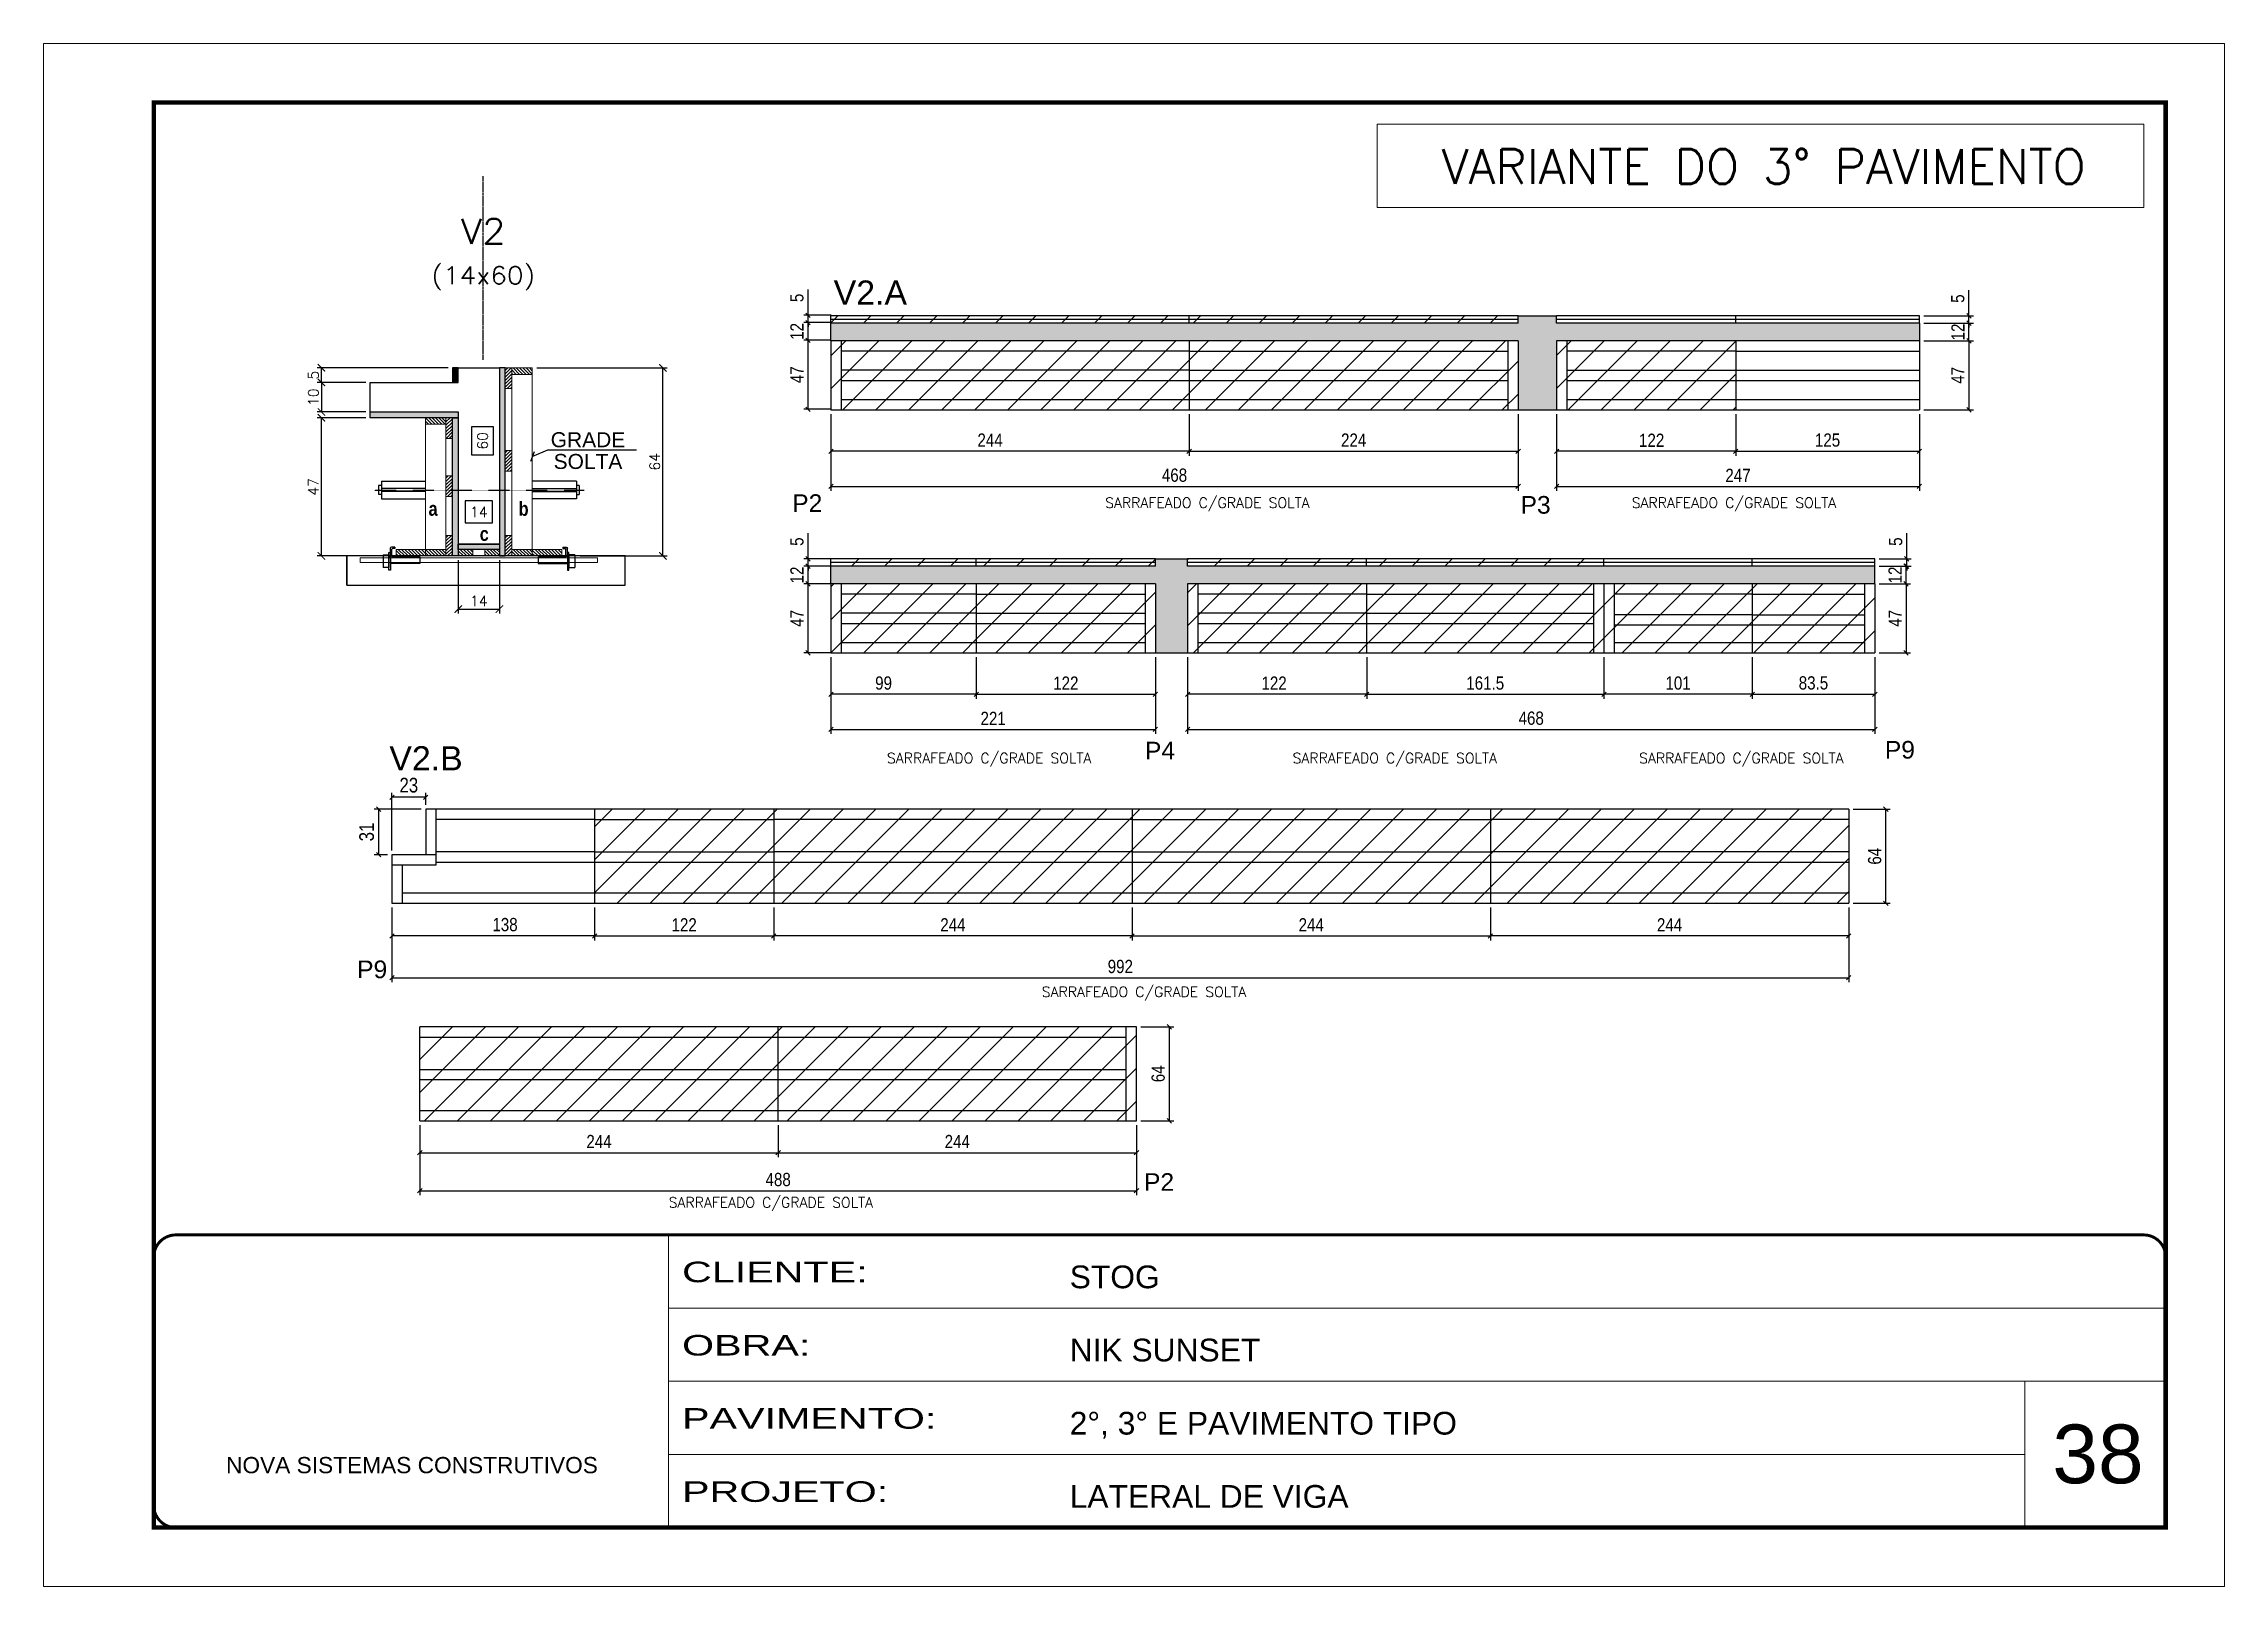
# Model space of a CAD drawing. Extents: x -10448 to -1189, y -11772 to 17235.
# Drawn here: x -8863 to -7378, y 5457 to 6507 of the extents above; entities that cross this region are included whole.
import ezdxf
from ezdxf.enums import TextEntityAlignment as Align

# ---------------------------------------------------------------- set-up
doc = ezdxf.new("R2010")
doc.units = 0
for name, pattern in [('CONTINUO', [0]), ('DASHED', [0.75, 0.5, -0.25]), ('HIDDEN', [0.375, 0.25, -0.125])]:
    doc.linetypes.add(name, pattern=pattern)
for name, color, linetype in [('5', 5, 'Continuous'), ('barrote', 251, 'Continuous'), ('COTA', 241, 'Continuous'), ('Cota Seção (2x)', 4, 'Continuous'), ('detalhes', 4, 'Continuous'), ('NOMENCLATURA', 7, 'Continuous'), ('Painéis', 200, 'Continuous'), ('presilha', 1, 'Continuous'), ('Reaproveitamento', 251, 'Continuous'), ('SARR_2.2x7', 40, 'Continuous'), ('SARR_EDITAR', 141, 'Continuous'), ('TENSOR', 3, 'Continuous'), ('Texto de Titulo', 7, 'Continuous'), ('Texto Qtd Sarr', 242, 'Continuous')]:
    doc.layers.add(name, color=color, linetype=linetype)
for name, color, linetype, lineweight in [('CARIMBO', 255, 'Continuous', 9), ('CONCRETO', 251, 'Continuous', 25), ('Folhas', 255, 'Continuous', 9), ('Hachura', 251, 'Continuous', 9), ('Madeira', 126, 'Continuous', 18), ('SARRAFO DE PRESSAO', 251, 'DASHED', 9), ('SCO-___-LAJ', 2, 'Continuous', 0), ('Texto Seção', 7, 'Continuous', 15)]:
    doc.layers.add(name, color=color, linetype=linetype, lineweight=lineweight)
doc.styles.add('ARIAL', font='arial.ttf')
doc.styles.add('COTA TECNICA', font='techl___.ttf', dxfattribs={"height": 10})
doc.styles.add('COTA TECNICA-50', font='techl___.ttf', dxfattribs={"height": 9})
doc.styles.add('REGUA-120', font='ROMANS.shx', dxfattribs={"height": 15})
doc.styles.add('Romans', font='romans.shx')
doc.styles.get("Standard").update_dxf_attribs({"font": 'arial.ttf'})
doc.styles.add('TECNICA', font='techb___.ttf', dxfattribs={"height": 10})
doc.styles.add('Tecnologia', font='')
doc.styles.get('Tecnologia').set_extended_font_data('Forgotten Futurist')
doc.dimstyles.new('COTA PAINEL-50', dxfattribs={"dimtxt": 9, "dimasz": 3, "dimexe": 3, "dimexo": 3, "dimgap": 3, "dimtad": 1, "dimdec": 1, "dimzin": 12, "dimdsep": 46, "dimtxsty": 'COTA TECNICA-50', "dimblk1": 'OBLIQUE', "dimblk2": 'OBLIQUE', "dimsah": 1, "dimcen": 0.9, "dimclrd": 4, "dimclre": 4, "dimclrt": 240, "dimadec": 1, "dimazin": 3, "dimtfac": 1, "dimtdec": 1, "dimtmove": 0, "dimatfit": 3, "dimfxl": 1, "dimtolj": 1, "dimtzin": 12, "dimarcsym": 0})
doc.dimstyles.new('Cota Paínel', dxfattribs={"dimtxt": 7, "dimasz": 5, "dimexe": 3, "dimexo": 3, "dimgap": 3, "dimtad": 1, "dimdec": 1, "dimzin": 12, "dimdsep": 46, "dimtxsty": 'Romans', "dimblk": 'ARCHTICK', "dimcen": 0, "dimclrd": 4, "dimclre": 4, "dimclrt": 1, "dimadec": 1, "dimazin": 3, "dimtfac": 1, "dimtdec": 1, "dimtmove": 0, "dimatfit": 3, "dimldrblk": 'OBLIQUE', "dimfxl": 1, "dimtolj": 1, "dimtzin": 12, "dimarcsym": 0})
doc.dimstyles.new('Cota Seção (2x)', dxfattribs={"dimtxt": 7, "dimasz": 5, "dimexe": 3, "dimexo": 3, "dimgap": 2, "dimtad": 3, "dimdec": 1, "dimlfac": 0.5, "dimzin": 12, "dimdsep": 46, "dimtxsty": 'Romans', "dimblk": 'ARCHTICK', "dimcen": 0, "dimclrd": 4, "dimclre": 4, "dimclrt": 1, "dimadec": 1, "dimazin": 3, "dimtfac": 1, "dimtdec": 1, "dimtmove": 0, "dimatfit": 3, "dimldrblk": 'OBLIQUE', "dimfxl": 1, "dimtolj": 1, "dimtzin": 12, "dimarcsym": 0})
doc.dimstyles.new('Cota Seção interna', dxfattribs={"dimtxt": 7, "dimasz": 6, "dimexe": 0.18, "dimexo": 2, "dimgap": -4, "dimtad": 3, "dimdec": 1, "dimlfac": 0.5, "dimzin": 12, "dimdsep": 46, "dimtxsty": 'Romans', "dimblk": 'ARCHTICK', "dimcen": 0.09, "dimse1": 1, "dimse2": 1, "dimsd1": 1, "dimsd2": 1, "dimclrd": 180, "dimclre": 5, "dimclrt": 1, "dimadec": 0, "dimazin": 3, "dimtfac": 1, "dimtdec": 1, "dimtofl": 0, "dimtmove": 0, "dimatfit": 3, "dimldrblk": 'ARCHTICK', "dimfxl": 1, "dimtolj": 1, "dimtzin": 0, "dimarcsym": 0})
doc.dimstyles.new('PAINEL', dxfattribs={"dimtxt": 10, "dimasz": 3, "dimexe": 3, "dimexo": 3, "dimgap": 3, "dimtad": 1, "dimdec": 1, "dimzin": 12, "dimdsep": 46, "dimtxsty": 'COTA TECNICA', "dimblk1": 'OBLIQUE', "dimblk2": 'OBLIQUE', "dimsah": 1, "dimcen": 0.9, "dimclrd": 4, "dimclre": 4, "dimclrt": 240, "dimadec": 1, "dimazin": 3, "dimtfac": 1, "dimtdec": 1, "dimtmove": 0, "dimatfit": 3, "dimfxl": 1, "dimtolj": 1, "dimtzin": 12, "dimarcsym": 0})
pattern_1 = [(315, (14341.7247, -2071.269), (1.12253202, 1.12253202), [])]
pattern_2 = [(45, (-139469.283, -18476.478), (-11.2253202, 11.2253202), [])]
pattern_3 = [(50, (-139469.2827, -18476.4775), (5.46554007, -0.47817257), [0.5715, -6.2865]), (355, (-139469.2827, -18476.4775), (-1.05730264, 5.73170536), [0.4572, -5.02921753]), (100.4514447, (-139468.827, -18476.5174), (4.40823741, 5.25353256), [0.48570026, -5.34270734]), (46.1842, (-139469.283, -18474.9535), (8.13237123, -1.26126984), [0.85725, -9.42975]), (96.6355576, (-139468.605, -18475.059), (7.122124, 7.42278374), [0.7285507, -8.01406824]), (351.184151, (-139469.283, -18474.9535), (7.122124, 7.42278374), [0.685799, -7.54379196]), (21, (-139468.5207, -18475.3345), (4.54843174, -3.06795595), [0.5715, -6.2865]), (326, (-139468.5207, -18475.3345), (1.85406085, 5.52563898), [0.4572, -5.0292]), (71.451445, (-139468.1417, -18475.59), (6.40249258, 2.45768307), [0.48570026, -5.34269813]), (37.5, (-139469.2827, -18476.4775), (0.092658098, 2.536651166), [0, -4.96824, 0, -5.1054, 0, -5.04825]), (7.5, (-139469.2827, -18476.4775), (2.004589875, 3.005417245), [0, -2.91084, 0, -4.85394, 0, -1.92405]), (327.5, (-139470.982, -18476.4775), (4.067717855, -0.17186232), [0, -1.905, 0, -5.9436, 0, -7.8867]), (317.5, (-139471.744, -18476.4775), (4.44387544, 0.76279473), [0, -2.4765, 0, -3.94716, 0, -5.6007])]
pattern_4 = [(45, (-139469.283, -18456.478), (-11.2253202, 11.2253202), [])]
pattern_5 = [(45, (-139469.283, -18428.478), (-11.2253202, 11.2253202), [])]

msp = doc.modelspace()

# ---------------------------------------------------------------- texts
at = {"layer": '5', "linetype": 'Continuous'}
for s, p in [('P2', (-8353.53, 6188.3)), ('P3', (-7857.56, 6187.14)), ('P4', (-8113.33, 6019.88)), ('P9', (-7609.49, 6020.44)), ('P9', (-8649.79, 5871.01)), ('P2', (-8113.97, 5726.26))]:
    msp.add_text(s, height=12, rotation=0.00004, dxfattribs=at).set_placement(p)
at = {"layer": 'CARIMBO', "style": 'ARIAL'}
msp.add_text('38', height=40, dxfattribs=at).set_placement((-7495.42, 5527.2))
at = {"layer": 'detalhes', "style": 'TECNICA'}
for s, p in [('a', (-8601.12, 6185.71)), ('b', (-8539.78, 6185.7)), ('c', (-8566.3, 6168.61))]:
    msp.add_text(s, height=9.6, dxfattribs=at).set_placement(p)
at = {"layer": 'NOMENCLATURA', "linetype": 'Continuous'}
for s, p in [('V2.A', (-8325.3, 6329.34)), ('V2.B', (-8627.86, 6012.37))]:
    msp.add_text(s, height=16.5, dxfattribs=at).set_placement(p)
at = {"layer": 'Painéis', "color": 1, "char_height": 7, "attachment_point": 5, "style": 'Romans'}
for insert in [(-8070.81, 6193.4), (-7712.25, 6193.4), (-8219.39, 6019.62), (-7943.19, 6019.62), (-7707.23, 6019.62), (-8113.98, 5860.53), (-8368.04, 5717.25)]:
    msp.add_mtext('\\A1;SARRAFEADO C/GRADE SOLTA', dxfattribs=dict(at, insert=insert))
at = {"layer": 'Texto Seção', "color": 0, "linetype": 'Continuous', "style": 'ARIAL'}
for s, p in [('GRADE', (-8492.6, 6237.47)), ('SOLTA', (-8492.6, 6222.68))]:
    msp.add_text(s, height=10.219, dxfattribs=at).set_placement(p, align=Align.MIDDLE_CENTER)
at = {"layer": 'Texto Seção', "insert": (-8012.29, 6411.59), "char_height": 23.7362, "width": 640.4194, "attachment_point": 7, "style": 'REGUA-120'}
msp.add_mtext('\\pxqc,t6;^JVARIANTE DO 3° PAVIMENTO', dxfattribs=at)

# ---------------------------------------------------------------- blocks, each defined once
blk = doc.blocks.new('9999999999')
at = {"color": 30, "linetype": 'CONTINUO'}
for p, q in [((98564.6, 34230.2), (98564.6, 34429.4)), ((98564.6, 34379.6), (99584, 34379.6)), ((98564.6, 34329.8), (99488, 34329.8)), ((99584, 34329.8), (99488, 34329.8)), ((99488, 34329.8), (99488, 34230.2)), ((98564.6, 34280), (99488, 34280))]:
    blk.add_line(p, q, dxfattribs=at)
at = {"color": 30, "linetype": 'CONTINUO', "const_width": 2}
blk.add_lwpolyline([(99584, 34230.2), (99584, 34414.4, 0.414214), (99569, 34429.4), (98229, 34429.4, 0.414214), (98214, 34414.4), (98214, 34245.2, 0.414214), (98229, 34230.2), (99584, 34230.2)], format="xyb", dxfattribs=at)
at = {"layer": 'Folhas'}
blk.add_lwpolyline([(98139, 34190.2), (99624, 34190.2), (99624, 35240.2), (98139, 35240.2)], close=True, dxfattribs=at)
at = {"layer": 'Folhas', "color": 30, "const_width": 3}
blk.add_lwpolyline([(98214, 34230.2), (99584, 34230.2), (99584, 35200.2), (98214, 35200.2)], close=True, dxfattribs=at)
at = {"color": 7, "linetype": 'Continuous', "ltscale": 5, "style": 'ARIAL'}
for s, height, p in [('STOG', 15.48, (98837.7, 34393.1)), ('NIK SUNSET', 15.48, (98837.7, 34343.3)), ('2°, 3° E PAVIMENTO TIPO', 15.483, (98837.7, 34293.5)), ('NOVA SISTEMAS CONSTRUTIVOS', 11.059, (98263.2, 34267.2)), ('LATERAL DE VIGA', 15.483, (98837.7, 34243.7))]:
    blk.add_text(s, height=height, dxfattribs=at).set_placement(p)
at = {"layer": 'Folhas', "color": 7, "style": 'Tecnologia', "width": 1.5}
for s, p in [('CLIENTE:', (98573.7, 34397.2)), ('OBRA:', (98573.7, 34347.3)), ('PAVIMENTO:', (98573.7, 34297.5)), ('PROJETO:', (98573.7, 34247.7))]:
    blk.add_text(s, height=14, dxfattribs=at).set_placement(p)
blk = doc.blocks.new('_ArchTick')
at = {"color": 0, "linetype": 'ByBlock', "const_width": 0.15}
blk.add_lwpolyline([(-0.5, -0.5), (0.5, 0.5)], dxfattribs=at)
blk = doc.blocks.new('*D598')
at = {"layer": 'COTA', "color": 4, "lineweight": -2, "transparency": 16777216}
for p, q in [((-8643.9, 6252.4), (-8677.1, 6252.4)), ((-8674.1, 6158.4), (-8674.1, 6252.4)), ((-8626.3, 6158.4), (-8677.1, 6158.4))]:
    blk.add_line(p, q, dxfattribs=at)
at = {"layer": 'Defpoints', "color": 0, "transparency": 16777216}
for p in [(-8674.1, 6252.4), (-8640.9, 6252.4), (-8623.3, 6158.4)]:
    blk.add_point(p, dxfattribs=at)
at = {"layer": 'COTA', "color": 4, "lineweight": -2, "transparency": 16777216, "xscale": 5, "yscale": 5, "zscale": 5}
for p, rotation in [((-8674.1, 6252.4), 90), ((-8674.1, 6158.4), 270)]:
    blk.add_blockref('_ArchTick', p, dxfattribs=dict(at, rotation=rotation))
at = {"layer": 'COTA', "color": 1, "transparency": 16777216, "insert": (-8679.6, 6205.4), "char_height": 7, "attachment_point": 5, "rotation": 90, "style": 'Romans'}
blk.add_mtext('\\A1;47', dxfattribs=at)
blk = doc.blocks.new('_Oblique')
at = {"color": 0, "linetype": 'ByBlock', "lineweight": -2}
blk.add_line((-0.5, -0.5), (0.5, 0.5), dxfattribs=at)
blk = doc.blocks.new('*D599')
at = {"layer": 'COTA', "color": 4, "lineweight": -2, "transparency": 16777216}
for p, q in [((-8643.9, 6276.4), (-8677.1, 6276.4)), ((-8674.1, 6276.4), (-8674.1, 6256.4)), ((-8643.9, 6256.4), (-8677.1, 6256.4))]:
    blk.add_line(p, q, dxfattribs=at)
at = {"layer": 'Defpoints', "color": 0, "transparency": 16777216}
for p in [(-8640.9, 6276.4), (-8674.1, 6256.4), (-8640.9, 6256.4)]:
    blk.add_point(p, dxfattribs=at)
at = {"layer": 'COTA', "color": 4, "lineweight": -2, "transparency": 16777216, "xscale": 5, "yscale": 5, "zscale": 5}
for p, rotation in [((-8674.1, 6276.4), 90), ((-8674.1, 6256.4), 270)]:
    blk.add_blockref('_ArchTick', p, dxfattribs=dict(at, rotation=rotation))
at = {"layer": 'COTA', "color": 1, "transparency": 16777216, "insert": (-8679.6, 6266.4), "char_height": 7, "attachment_point": 5, "rotation": 90, "style": 'Romans'}
blk.add_mtext('\\A1;10', dxfattribs=at)
blk = doc.blocks.new('*D600')
at = {"layer": 'COTA', "color": 4, "lineweight": -2, "transparency": 16777216}
for p, q in [((-8527.5, 6286.4), (-8438.6, 6286.4)), ((-8441.6, 6158.4), (-8441.6, 6286.4)), ((-8497.9, 6158.4), (-8438.6, 6158.4))]:
    blk.add_line(p, q, dxfattribs=at)
at = {"layer": 'Defpoints', "color": 0, "transparency": 16777216}
for p in [(-8530.5, 6286.4), (-8441.6, 6286.4), (-8500.9, 6158.4)]:
    blk.add_point(p, dxfattribs=at)
at = {"layer": 'COTA', "color": 4, "lineweight": -2, "transparency": 16777216, "xscale": 5, "yscale": 5, "zscale": 5}
for p, rotation in [((-8441.6, 6286.4), 90), ((-8441.6, 6158.4), 270)]:
    blk.add_blockref('_ArchTick', p, dxfattribs=dict(at, rotation=rotation))
at = {"layer": 'COTA', "color": 1, "transparency": 16777216, "insert": (-8447.1, 6222.4), "char_height": 7, "attachment_point": 5, "rotation": 90, "style": 'Romans'}
blk.add_mtext('\\A1;64', dxfattribs=at)
blk = doc.blocks.new('*D601')
at = {"layer": 'Cota Seção (2x)', "color": 180, "lineweight": -2, "transparency": 16777216}
for p, q in [((-8556.9, 6246.2), (-8571.9, 6246.2)), ((-8571.9, 6246.2), (-8571.9, 6227.2)), ((-8556.9, 6227.2), (-8556.9, 6246.2)), ((-8571.9, 6227.2), (-8556.9, 6227.2))]:
    blk.add_line(p, q, dxfattribs=at)
at = {"layer": 'Defpoints', "color": 0, "transparency": 16777216}
for p in [(-8552.9, 6286.4), (-8552.9, 6286.4), (-8552.9, 6166.4)]:
    blk.add_point(p, dxfattribs=at)
at = {"layer": 'Cota Seção (2x)', "color": 1, "transparency": 16777216, "insert": (-8564.4, 6236.7), "char_height": 7, "attachment_point": 5, "rotation": 90, "style": 'Romans'}
blk.add_mtext('\\A1;60', dxfattribs=at)
blk = doc.blocks.new('PRESILHA METÁLICA 1')
at = {"layer": 'presilha'}
for p, q in [((0, 13), (6, 13)), ((0, 13), (0, 0)), ((6, 0), (0, 0)), ((6, 15.5), (7.5, 15.5)), ((6, -2.5), (6, 15.5)), ((6, 13), (6, 0)), ((7.5, 10.6), (7.5, 19.9)), ((7.5, 15.5), (7.5, -2.5)), ((37.5, 4.1), (7.5, 4.1)), ((12, 21), (8.6, 21)), ((9, 11.6), (9, 18.9)), ((12, 19.5), (9.6, 19.5)), ((37.5, 11), (9.6, 11)), ((12, 21), (12, 19.5)), ((37.5, 11), (37.5, 4.1)), ((7.5, -2.5), (6, -2.5))]:
    blk.add_line(p, q, dxfattribs=at)
for centre, radius, start, end in [((8.6, 19.9), 1.14, 90, 180), ((9.6, 18.9), 0.57, 90, 180), ((9.6, 11.6), 0.57, 180, 270)]:
    blk.add_arc(centre, radius, start, end, dxfattribs=at)
blk = doc.blocks.new('*D602')
at = {"layer": 'COTA', "color": 4, "lineweight": -2, "transparency": 16777216}
for p, q in [((-8580.9, 6155.4), (-8580.9, 6119.2)), ((-8552.9, 6155.4), (-8552.9, 6119.2)), ((-8580.9, 6122.2), (-8552.9, 6122.2))]:
    blk.add_line(p, q, dxfattribs=at)
at = {"layer": 'Defpoints', "color": 0, "transparency": 16777216}
for p in [(-8580.9, 6158.4), (-8552.9, 6158.4), (-8552.9, 6122.2)]:
    blk.add_point(p, dxfattribs=at)
at = {"layer": 'COTA', "color": 4, "lineweight": -2, "transparency": 16777216, "xscale": 5, "yscale": 5, "zscale": 5, "rotation": 180}
blk.add_blockref('_ArchTick', (-8580.9, 6122.2), dxfattribs=at)
at = {"layer": 'COTA', "color": 4, "lineweight": -2, "transparency": 16777216, "xscale": 5, "yscale": 5, "zscale": 5}
blk.add_blockref('_ArchTick', (-8552.9, 6122.2), dxfattribs=at)
at = {"layer": 'COTA', "color": 1, "transparency": 16777216, "insert": (-8566.9, 6127.7), "char_height": 7, "attachment_point": 5, "style": 'Romans'}
blk.add_mtext('\\A1;14', dxfattribs=at)
blk = doc.blocks.new('*D1665')
at = {"layer": 'COTA', "color": 4, "lineweight": -2, "transparency": 16777216}
for p, q in [((-8587.9, 6286.4), (-8677.1, 6286.4)), ((-8674.1, 6276.4), (-8674.1, 6286.4)), ((-8643.9, 6276.4), (-8677.1, 6276.4))]:
    blk.add_line(p, q, dxfattribs=at)
at = {"layer": 'Defpoints', "color": 0, "transparency": 16777216}
for p in [(-8674.1, 6286.4), (-8584.9, 6286.4), (-8640.9, 6276.4)]:
    blk.add_point(p, dxfattribs=at)
at = {"layer": 'COTA', "color": 4, "lineweight": -2, "transparency": 16777216, "xscale": 5, "yscale": 5, "zscale": 5}
for p, rotation in [((-8674.1, 6286.4), 90), ((-8674.1, 6276.4), 270)]:
    blk.add_blockref('_ArchTick', p, dxfattribs=dict(at, rotation=rotation))
at = {"layer": 'COTA', "color": 1, "transparency": 16777216, "insert": (-8679.6, 6281.4), "char_height": 7, "attachment_point": 5, "rotation": 90, "style": 'Romans'}
blk.add_mtext('\\A1;5', dxfattribs=at)
blk = doc.blocks.new('titulo1')
at = {"layer": 'Defpoints', "color": 252, "linetype": 'HIDDEN', "ltscale": 2}
blk.add_line((0, 0), (0, 125), dxfattribs=at)
at = {"layer": 'Defpoints', "style": 'Romans', "oblique": 15}
blk.add_attdef('FOLHA', text='', height=10, dxfattribs=at).set_placement((0, 15.6), align=Align.MIDDLE_CENTER)
at = {"layer": 'Texto Qtd Sarr', "color": 3, "style": 'Romans', "oblique": 15}
for tag, height, p in [('TITULO', 17, (0, 71.4)), ('SEÇÃO', 12, (0, 41.5))]:
    blk.add_attdef(tag, text='', height=height, dxfattribs=at).set_placement(p, align=Align.MIDDLE_CENTER)
blk = doc.blocks.new('*D1655')
at = {"layer": 'Cota Seção (2x)', "color": 180, "lineweight": -2, "transparency": 16777216}
for p, q in [((-8557.6, 6195.8), (-8576.2, 6195.8)), ((-8576.2, 6195.8), (-8576.2, 6180.8)), ((-8557.6, 6180.8), (-8557.6, 6195.8)), ((-8576.2, 6180.8), (-8557.6, 6180.8))]:
    blk.add_line(p, q, dxfattribs=at)
at = {"layer": 'Defpoints', "color": 0, "transparency": 16777216}
for p in [(-8580.9, 6166.4), (-8552.9, 6176.8), (-8552.9, 6166.4)]:
    blk.add_point(p, dxfattribs=at)
at = {"layer": 'Cota Seção (2x)', "color": 1, "transparency": 16777216, "insert": (-8566.9, 6188.3), "char_height": 7, "attachment_point": 5, "style": 'Romans'}
blk.add_mtext('\\A1;14', dxfattribs=at)
blk = doc.blocks.new('*D576')
at = {"layer": 'COTA', "color": 4, "linetype": 'ByBlock', "lineweight": -2, "transparency": 16777216}
for p, q in [((-8083.2, 6254.8), (-8083.2, 6226.6)), ((-7859.2, 6254.8), (-7859.2, 6226.6)), ((-8083.2, 6229.6), (-7859.2, 6229.6))]:
    blk.add_line(p, q, dxfattribs=at)
at = {"layer": 'Defpoints', "color": 0, "linetype": 'ByBlock', "transparency": 16777216}
for p in [(-8083.2, 6257.8), (-7859.2, 6257.8), (-7859.2, 6229.6)]:
    blk.add_point(p, dxfattribs=at)
at = {"layer": 'COTA', "color": 4, "linetype": 'ByBlock', "lineweight": -2, "transparency": 16777216, "xscale": 3, "yscale": 3, "zscale": 3, "rotation": 180}
blk.add_blockref('_Oblique', (-8083.2, 6229.6), dxfattribs=at)
at = {"layer": 'COTA', "color": 4, "linetype": 'ByBlock', "lineweight": -2, "transparency": 16777216, "xscale": 3, "yscale": 3, "zscale": 3}
blk.add_blockref('_Oblique', (-7859.2, 6229.6), dxfattribs=at)
at = {"layer": 'COTA', "color": 240, "linetype": 'ByBlock', "transparency": 16777216, "insert": (-7971.2, 6237.2), "char_height": 9, "attachment_point": 5, "style": 'COTA TECNICA-50'}
blk.add_mtext('\\A1;224', dxfattribs=at)
blk = doc.blocks.new('*D577')
at = {"layer": 'COTA', "color": 4, "linetype": 'ByBlock', "lineweight": -2, "transparency": 16777216}
for p, q in [((-8327.2, 6254.8), (-8327.2, 6226.6)), ((-8083.2, 6254.8), (-8083.2, 6226.6)), ((-8083.2, 6229.6), (-8327.2, 6229.6))]:
    blk.add_line(p, q, dxfattribs=at)
at = {"layer": 'Defpoints', "color": 0, "linetype": 'ByBlock', "transparency": 16777216}
for p in [(-8327.2, 6257.8), (-8083.2, 6257.8), (-8327.2, 6229.6)]:
    blk.add_point(p, dxfattribs=at)
at = {"layer": 'COTA', "color": 4, "linetype": 'ByBlock', "lineweight": -2, "transparency": 16777216, "xscale": 3, "yscale": 3, "zscale": 3, "rotation": 180}
blk.add_blockref('_Oblique', (-8327.2, 6229.6), dxfattribs=at)
at = {"layer": 'COTA', "color": 4, "linetype": 'ByBlock', "lineweight": -2, "transparency": 16777216, "xscale": 3, "yscale": 3, "zscale": 3}
blk.add_blockref('_Oblique', (-8083.2, 6229.6), dxfattribs=at)
at = {"layer": 'COTA', "color": 240, "linetype": 'ByBlock', "transparency": 16777216, "insert": (-8218.8, 6237.2), "char_height": 9, "attachment_point": 5, "style": 'COTA TECNICA-50'}
blk.add_mtext('\\A1;244', dxfattribs=at)
blk = doc.blocks.new('*D1656')
at = {"layer": 'COTA', "color": 4, "linetype": 'ByBlock', "lineweight": -2, "transparency": 16777216}
for p, q in [((-8327.2, 6254.8), (-8327.2, 6202.7)), ((-7859.2, 6254.8), (-7859.2, 6202.7)), ((-8327.2, 6205.7), (-7859.2, 6205.7))]:
    blk.add_line(p, q, dxfattribs=at)
at = {"layer": 'Defpoints', "color": 0, "linetype": 'ByBlock', "transparency": 16777216}
for p in [(-8327.2, 6257.8), (-7859.2, 6257.8), (-7859.2, 6205.7)]:
    blk.add_point(p, dxfattribs=at)
at = {"layer": 'COTA', "color": 4, "linetype": 'ByBlock', "lineweight": -2, "transparency": 16777216, "xscale": 3, "yscale": 3, "zscale": 3, "rotation": 180}
blk.add_blockref('_Oblique', (-8327.2, 6205.7), dxfattribs=at)
at = {"layer": 'COTA', "color": 4, "linetype": 'ByBlock', "lineweight": -2, "transparency": 16777216, "xscale": 3, "yscale": 3, "zscale": 3}
blk.add_blockref('_Oblique', (-7859.2, 6205.7), dxfattribs=at)
at = {"layer": 'COTA', "color": 240, "linetype": 'ByBlock', "transparency": 16777216, "insert": (-8093.2, 6213.3), "char_height": 9, "attachment_point": 5, "style": 'COTA TECNICA-50'}
blk.add_mtext('\\A1;468', dxfattribs=at)
blk = doc.blocks.new('*D578')
at = {"layer": 'COTA', "color": 4, "linetype": 'ByBlock', "lineweight": -2, "transparency": 16777216}
for p, q in [((-7711, 6254.8), (-7711, 6226.6)), ((-7586, 6254.8), (-7586, 6226.6)), ((-7711, 6229.6), (-7586, 6229.6))]:
    blk.add_line(p, q, dxfattribs=at)
at = {"layer": 'Defpoints', "color": 0, "linetype": 'ByBlock', "transparency": 16777216}
for p in [(-7711, 6257.8), (-7586, 6257.8), (-7586, 6229.6)]:
    blk.add_point(p, dxfattribs=at)
at = {"layer": 'COTA', "color": 4, "linetype": 'ByBlock', "lineweight": -2, "transparency": 16777216, "xscale": 3, "yscale": 3, "zscale": 3, "rotation": 180}
blk.add_blockref('_Oblique', (-7711, 6229.6), dxfattribs=at)
at = {"layer": 'COTA', "color": 4, "linetype": 'ByBlock', "lineweight": -2, "transparency": 16777216, "xscale": 3, "yscale": 3, "zscale": 3}
blk.add_blockref('_Oblique', (-7586, 6229.6), dxfattribs=at)
at = {"layer": 'COTA', "color": 240, "linetype": 'ByBlock', "transparency": 16777216, "insert": (-7648.5, 6237.2), "char_height": 9, "attachment_point": 5, "style": 'COTA TECNICA-50'}
blk.add_mtext('\\A1;125', dxfattribs=at)
blk = doc.blocks.new('*D579')
at = {"layer": 'COTA', "color": 4, "linetype": 'ByBlock', "lineweight": -2, "transparency": 16777216}
for p, q in [((-7833, 6254.8), (-7833, 6226.6)), ((-7711, 6254.8), (-7711, 6226.6)), ((-7711, 6229.6), (-7833, 6229.6))]:
    blk.add_line(p, q, dxfattribs=at)
at = {"layer": 'Defpoints', "color": 0, "linetype": 'ByBlock', "transparency": 16777216}
for p in [(-7833, 6257.8), (-7711, 6257.8), (-7833, 6229.6)]:
    blk.add_point(p, dxfattribs=at)
at = {"layer": 'COTA', "color": 4, "linetype": 'ByBlock', "lineweight": -2, "transparency": 16777216, "xscale": 3, "yscale": 3, "zscale": 3, "rotation": 180}
blk.add_blockref('_Oblique', (-7833, 6229.6), dxfattribs=at)
at = {"layer": 'COTA', "color": 4, "linetype": 'ByBlock', "lineweight": -2, "transparency": 16777216, "xscale": 3, "yscale": 3, "zscale": 3}
blk.add_blockref('_Oblique', (-7711, 6229.6), dxfattribs=at)
at = {"layer": 'COTA', "color": 240, "linetype": 'ByBlock', "transparency": 16777216, "insert": (-7768.3, 6237.1), "char_height": 9, "attachment_point": 5, "style": 'COTA TECNICA-50'}
blk.add_mtext('\\A1;122', dxfattribs=at)
blk = doc.blocks.new('*D1657')
at = {"layer": 'COTA', "color": 4, "linetype": 'ByBlock', "lineweight": -2, "transparency": 16777216}
for p, q in [((-7833, 6254.8), (-7833, 6202.7)), ((-7586, 6254.8), (-7586, 6202.7)), ((-7833, 6205.7), (-7586, 6205.7))]:
    blk.add_line(p, q, dxfattribs=at)
at = {"layer": 'Defpoints', "color": 0, "linetype": 'ByBlock', "transparency": 16777216}
for p in [(-7833, 6257.8), (-7586, 6257.8), (-7586, 6205.7)]:
    blk.add_point(p, dxfattribs=at)
at = {"layer": 'COTA', "color": 4, "linetype": 'ByBlock', "lineweight": -2, "transparency": 16777216, "xscale": 3, "yscale": 3, "zscale": 3, "rotation": 180}
blk.add_blockref('_Oblique', (-7833, 6205.7), dxfattribs=at)
at = {"layer": 'COTA', "color": 4, "linetype": 'ByBlock', "lineweight": -2, "transparency": 16777216, "xscale": 3, "yscale": 3, "zscale": 3}
blk.add_blockref('_Oblique', (-7586, 6205.7), dxfattribs=at)
at = {"layer": 'COTA', "color": 240, "linetype": 'ByBlock', "transparency": 16777216, "insert": (-7709.5, 6213.2), "char_height": 9, "attachment_point": 5, "style": 'COTA TECNICA-50'}
blk.add_mtext('\\A1;247', dxfattribs=at)
blk = doc.blocks.new('*D580')
at = {"layer": 'COTA', "color": 4, "linetype": 'ByBlock', "lineweight": -2, "transparency": 16777216}
for p, q in [((-8228.2, 6089.4), (-8228.2, 6061.2)), ((-8106.2, 6089.4), (-8106.2, 6061.2)), ((-8228.2, 6064.2), (-8106.2, 6064.2))]:
    blk.add_line(p, q, dxfattribs=at)
at = {"layer": 'Defpoints', "color": 0, "linetype": 'ByBlock', "transparency": 16777216}
for p in [(-8228.2, 6092.4), (-8106.2, 6092.4), (-8106.2, 6064.2)]:
    blk.add_point(p, dxfattribs=at)
at = {"layer": 'COTA', "color": 4, "linetype": 'ByBlock', "lineweight": -2, "transparency": 16777216, "xscale": 3, "yscale": 3, "zscale": 3, "rotation": 180}
blk.add_blockref('_Oblique', (-8228.2, 6064.2), dxfattribs=at)
at = {"layer": 'COTA', "color": 4, "linetype": 'ByBlock', "lineweight": -2, "transparency": 16777216, "xscale": 3, "yscale": 3, "zscale": 3}
blk.add_blockref('_Oblique', (-8106.2, 6064.2), dxfattribs=at)
at = {"layer": 'COTA', "color": 240, "linetype": 'ByBlock', "transparency": 16777216, "insert": (-8167.2, 6071.8), "char_height": 9, "attachment_point": 5, "style": 'COTA TECNICA-50'}
blk.add_mtext('\\A1;122', dxfattribs=at)
blk = doc.blocks.new('*D581')
at = {"layer": 'COTA', "color": 4, "linetype": 'ByBlock', "lineweight": -2, "transparency": 16777216}
for p, q in [((-8327.2, 6089.4), (-8327.2, 6061.2)), ((-8228.2, 6089.4), (-8228.2, 6061.2)), ((-8228.2, 6064.2), (-8327.2, 6064.2))]:
    blk.add_line(p, q, dxfattribs=at)
at = {"layer": 'Defpoints', "color": 0, "linetype": 'ByBlock', "transparency": 16777216}
for p in [(-8327.2, 6092.4), (-8228.2, 6092.4), (-8327.2, 6064.2)]:
    blk.add_point(p, dxfattribs=at)
at = {"layer": 'COTA', "color": 4, "linetype": 'ByBlock', "lineweight": -2, "transparency": 16777216, "xscale": 3, "yscale": 3, "zscale": 3, "rotation": 180}
blk.add_blockref('_Oblique', (-8327.2, 6064.2), dxfattribs=at)
at = {"layer": 'COTA', "color": 4, "linetype": 'ByBlock', "lineweight": -2, "transparency": 16777216, "xscale": 3, "yscale": 3, "zscale": 3}
blk.add_blockref('_Oblique', (-8228.2, 6064.2), dxfattribs=at)
at = {"layer": 'COTA', "color": 240, "linetype": 'ByBlock', "transparency": 16777216, "insert": (-8291.3, 6071.8), "char_height": 9, "attachment_point": 5, "style": 'COTA TECNICA-50'}
blk.add_mtext('\\A1;99', dxfattribs=at)
blk = doc.blocks.new('*D1658')
at = {"layer": 'COTA', "color": 4, "linetype": 'ByBlock', "lineweight": -2, "transparency": 16777216}
for p, q in [((-8327.2, 6089.4), (-8327.2, 6037.3)), ((-8106.2, 6089.4), (-8106.2, 6037.3)), ((-8327.2, 6040.3), (-8106.2, 6040.3))]:
    blk.add_line(p, q, dxfattribs=at)
at = {"layer": 'Defpoints', "color": 0, "linetype": 'ByBlock', "transparency": 16777216}
for p in [(-8327.2, 6092.4), (-8106.2, 6092.4), (-8106.2, 6040.3)]:
    blk.add_point(p, dxfattribs=at)
at = {"layer": 'COTA', "color": 4, "linetype": 'ByBlock', "lineweight": -2, "transparency": 16777216, "xscale": 3, "yscale": 3, "zscale": 3, "rotation": 180}
blk.add_blockref('_Oblique', (-8327.2, 6040.3), dxfattribs=at)
at = {"layer": 'COTA', "color": 4, "linetype": 'ByBlock', "lineweight": -2, "transparency": 16777216, "xscale": 3, "yscale": 3, "zscale": 3}
blk.add_blockref('_Oblique', (-8106.2, 6040.3), dxfattribs=at)
at = {"layer": 'COTA', "color": 240, "linetype": 'ByBlock', "transparency": 16777216, "insert": (-8216.7, 6047.8), "char_height": 9, "attachment_point": 5, "style": 'COTA TECNICA-50'}
blk.add_mtext('\\A1;221', dxfattribs=at)
blk = doc.blocks.new('*D582')
at = {"layer": 'COTA', "color": 4, "linetype": 'ByBlock', "lineweight": -2, "transparency": 16777216}
for p, q in [((-7962.3, 6089.4), (-7962.3, 6061.2)), ((-7800.8, 6089.4), (-7800.8, 6061.2)), ((-7962.3, 6064.2), (-7800.8, 6064.2))]:
    blk.add_line(p, q, dxfattribs=at)
at = {"layer": 'Defpoints', "color": 0, "linetype": 'ByBlock', "transparency": 16777216}
for p in [(-7962.3, 6092.4), (-7800.8, 6092.4), (-7800.8, 6064.2)]:
    blk.add_point(p, dxfattribs=at)
at = {"layer": 'COTA', "color": 4, "linetype": 'ByBlock', "lineweight": -2, "transparency": 16777216, "xscale": 3, "yscale": 3, "zscale": 3, "rotation": 180}
blk.add_blockref('_Oblique', (-7962.3, 6064.2), dxfattribs=at)
at = {"layer": 'COTA', "color": 4, "linetype": 'ByBlock', "lineweight": -2, "transparency": 16777216, "xscale": 3, "yscale": 3, "zscale": 3}
blk.add_blockref('_Oblique', (-7800.8, 6064.2), dxfattribs=at)
at = {"layer": 'COTA', "color": 240, "linetype": 'ByBlock', "transparency": 16777216, "insert": (-7881.6, 6071.8), "char_height": 9, "attachment_point": 5, "style": 'COTA TECNICA-50'}
blk.add_mtext('\\A1;161.5', dxfattribs=at)
blk = doc.blocks.new('*D583')
at = {"layer": 'COTA', "color": 4, "linetype": 'ByBlock', "lineweight": -2, "transparency": 16777216}
for p, q in [((-8084.3, 6089.4), (-8084.3, 6061.2)), ((-7962.3, 6089.4), (-7962.3, 6061.2)), ((-7962.3, 6064.2), (-8084.3, 6064.2))]:
    blk.add_line(p, q, dxfattribs=at)
at = {"layer": 'Defpoints', "color": 0, "linetype": 'ByBlock', "transparency": 16777216}
for p in [(-8084.3, 6092.4), (-7962.3, 6092.4), (-8084.3, 6064.2)]:
    blk.add_point(p, dxfattribs=at)
at = {"layer": 'COTA', "color": 4, "linetype": 'ByBlock', "lineweight": -2, "transparency": 16777216, "xscale": 3, "yscale": 3, "zscale": 3, "rotation": 180}
blk.add_blockref('_Oblique', (-8084.3, 6064.2), dxfattribs=at)
at = {"layer": 'COTA', "color": 4, "linetype": 'ByBlock', "lineweight": -2, "transparency": 16777216, "xscale": 3, "yscale": 3, "zscale": 3}
blk.add_blockref('_Oblique', (-7962.3, 6064.2), dxfattribs=at)
at = {"layer": 'COTA', "color": 240, "linetype": 'ByBlock', "transparency": 16777216, "insert": (-8025.4, 6071.8), "char_height": 9, "attachment_point": 5, "style": 'COTA TECNICA-50'}
blk.add_mtext('\\A1;122', dxfattribs=at)
blk = doc.blocks.new('*D1659')
at = {"layer": 'COTA', "color": 4, "linetype": 'ByBlock', "lineweight": -2, "transparency": 16777216}
for p, q in [((-8084.3, 6089.4), (-8084.3, 6037.3)), ((-7616.3, 6089.4), (-7616.3, 6037.3)), ((-8084.3, 6040.3), (-7616.3, 6040.3))]:
    blk.add_line(p, q, dxfattribs=at)
at = {"layer": 'Defpoints', "color": 0, "linetype": 'ByBlock', "transparency": 16777216}
for p in [(-8084.3, 6092.4), (-7616.3, 6092.4), (-7616.3, 6040.3)]:
    blk.add_point(p, dxfattribs=at)
at = {"layer": 'COTA', "color": 4, "linetype": 'ByBlock', "lineweight": -2, "transparency": 16777216, "xscale": 3, "yscale": 3, "zscale": 3, "rotation": 180}
blk.add_blockref('_Oblique', (-8084.3, 6040.3), dxfattribs=at)
at = {"layer": 'COTA', "color": 4, "linetype": 'ByBlock', "lineweight": -2, "transparency": 16777216, "xscale": 3, "yscale": 3, "zscale": 3}
blk.add_blockref('_Oblique', (-7616.3, 6040.3), dxfattribs=at)
at = {"layer": 'COTA', "color": 240, "linetype": 'ByBlock', "transparency": 16777216, "insert": (-7850.3, 6047.9), "char_height": 9, "attachment_point": 5, "style": 'COTA TECNICA-50'}
blk.add_mtext('\\A1;468', dxfattribs=at)
blk = doc.blocks.new('*D584')
at = {"layer": 'COTA', "color": 4, "linetype": 'ByBlock', "lineweight": -2, "transparency": 16777216}
for p, q in [((-8327, 6139.4), (-8345.7, 6139.4)), ((-8342.7, 6092.4), (-8342.7, 6139.4)), ((-8327, 6092.4), (-8345.7, 6092.4))]:
    blk.add_line(p, q, dxfattribs=at)
at = {"layer": 'Defpoints', "color": 0, "linetype": 'ByBlock', "transparency": 16777216}
for p in [(-8342.7, 6139.4), (-8324, 6139.4), (-8324, 6092.4)]:
    blk.add_point(p, dxfattribs=at)
at = {"layer": 'COTA', "color": 4, "linetype": 'ByBlock', "lineweight": -2, "transparency": 16777216, "xscale": 3, "yscale": 3, "zscale": 3}
for p, rotation in [((-8342.7, 6139.4), 90), ((-8342.7, 6092.4), 270)]:
    blk.add_blockref('_Oblique', p, dxfattribs=dict(at, rotation=rotation))
at = {"layer": 'COTA', "color": 240, "linetype": 'ByBlock', "transparency": 16777216, "insert": (-8350.3, 6115.9), "char_height": 9, "attachment_point": 5, "rotation": 90, "style": 'COTA TECNICA-50'}
blk.add_mtext('\\A1;47', dxfattribs=at)
blk = doc.blocks.new('*D585')
at = {"layer": 'COTA', "color": 4, "linetype": 'ByBlock', "lineweight": -2, "transparency": 16777216}
for p, q in [((-8327, 6151.4), (-8345.7, 6151.4)), ((-8342.7, 6139.4), (-8342.7, 6151.4)), ((-8327, 6139.4), (-8345.7, 6139.4))]:
    blk.add_line(p, q, dxfattribs=at)
at = {"layer": 'Defpoints', "color": 0, "linetype": 'ByBlock', "transparency": 16777216}
for p in [(-8342.7, 6151.4), (-8324, 6151.4), (-8324, 6139.4)]:
    blk.add_point(p, dxfattribs=at)
at = {"layer": 'COTA', "color": 4, "linetype": 'ByBlock', "lineweight": -2, "transparency": 16777216, "xscale": 3, "yscale": 3, "zscale": 3}
for p, rotation in [((-8342.7, 6151.4), 90), ((-8342.7, 6139.4), 270)]:
    blk.add_blockref('_Oblique', p, dxfattribs=dict(at, rotation=rotation))
at = {"layer": 'COTA', "color": 240, "linetype": 'ByBlock', "transparency": 16777216, "insert": (-8350.3, 6145.4), "char_height": 9, "attachment_point": 5, "rotation": 90, "style": 'COTA TECNICA-50'}
blk.add_mtext('\\A1;12', dxfattribs=at)
blk = doc.blocks.new('*D586')
at = {"layer": 'COTA', "color": 4, "linetype": 'ByBlock', "lineweight": -2, "transparency": 16777216}
for p, q in [((-8342.7, 6156.4), (-8342.7, 6173.9)), ((-8327, 6156.4), (-8345.7, 6156.4)), ((-8327, 6151.4), (-8345.7, 6151.4)), ((-8342.7, 6151.4), (-8342.7, 6156.4)), ((-8342.7, 6151.4), (-8342.7, 6148.4))]:
    blk.add_line(p, q, dxfattribs=at)
at = {"layer": 'Defpoints', "color": 0, "linetype": 'ByBlock', "transparency": 16777216}
for p in [(-8342.7, 6156.4), (-8324, 6156.4), (-8324, 6151.4)]:
    blk.add_point(p, dxfattribs=at)
at = {"layer": 'COTA', "color": 4, "linetype": 'ByBlock', "lineweight": -2, "transparency": 16777216, "xscale": 3, "yscale": 3, "zscale": 3}
for p, rotation in [((-8342.7, 6156.4), 270), ((-8342.7, 6151.4), 90)]:
    blk.add_blockref('_Oblique', p, dxfattribs=dict(at, rotation=rotation))
at = {"layer": 'COTA', "color": 240, "linetype": 'ByBlock', "transparency": 16777216, "insert": (-8350.3, 6168.1), "char_height": 9, "attachment_point": 5, "rotation": 90, "style": 'COTA TECNICA-50'}
blk.add_mtext('\\A1;5', dxfattribs=at)
blk = doc.blocks.new('*D587')
at = {"layer": 'COTA', "color": 4, "linetype": 'ByBlock', "lineweight": -2, "transparency": 16777216}
for p, q in [((-7699.8, 6089.4), (-7699.8, 6061.2)), ((-7616.3, 6089.4), (-7616.3, 6061.2)), ((-7699.8, 6064.2), (-7616.3, 6064.2))]:
    blk.add_line(p, q, dxfattribs=at)
at = {"layer": 'Defpoints', "color": 0, "linetype": 'ByBlock', "transparency": 16777216}
for p in [(-7699.8, 6092.4), (-7616.3, 6092.4), (-7616.3, 6064.2)]:
    blk.add_point(p, dxfattribs=at)
at = {"layer": 'COTA', "color": 4, "linetype": 'ByBlock', "lineweight": -2, "transparency": 16777216, "xscale": 3, "yscale": 3, "zscale": 3, "rotation": 180}
blk.add_blockref('_Oblique', (-7699.8, 6064.2), dxfattribs=at)
at = {"layer": 'COTA', "color": 4, "linetype": 'ByBlock', "lineweight": -2, "transparency": 16777216, "xscale": 3, "yscale": 3, "zscale": 3}
blk.add_blockref('_Oblique', (-7616.3, 6064.2), dxfattribs=at)
at = {"layer": 'COTA', "color": 240, "linetype": 'ByBlock', "transparency": 16777216, "insert": (-7658.1, 6071.9), "char_height": 9, "attachment_point": 5, "style": 'COTA TECNICA-50'}
blk.add_mtext('\\A1;83.5', dxfattribs=at)
blk = doc.blocks.new('*D588')
at = {"layer": 'COTA', "color": 4, "linetype": 'ByBlock', "lineweight": -2, "transparency": 16777216}
for p, q in [((-7800.8, 6089.4), (-7800.8, 6061.2)), ((-7699.8, 6089.4), (-7699.8, 6061.2)), ((-7699.8, 6064.2), (-7800.8, 6064.2))]:
    blk.add_line(p, q, dxfattribs=at)
at = {"layer": 'Defpoints', "color": 0, "linetype": 'ByBlock', "transparency": 16777216}
for p in [(-7800.8, 6092.4), (-7699.8, 6092.4), (-7800.8, 6064.2)]:
    blk.add_point(p, dxfattribs=at)
at = {"layer": 'COTA', "color": 4, "linetype": 'ByBlock', "lineweight": -2, "transparency": 16777216, "xscale": 3, "yscale": 3, "zscale": 3, "rotation": 180}
blk.add_blockref('_Oblique', (-7800.8, 6064.2), dxfattribs=at)
at = {"layer": 'COTA', "color": 4, "linetype": 'ByBlock', "lineweight": -2, "transparency": 16777216, "xscale": 3, "yscale": 3, "zscale": 3}
blk.add_blockref('_Oblique', (-7699.8, 6064.2), dxfattribs=at)
at = {"layer": 'COTA', "color": 240, "linetype": 'ByBlock', "transparency": 16777216, "insert": (-7750.3, 6071.8), "char_height": 9, "attachment_point": 5, "style": 'COTA TECNICA-50'}
blk.add_mtext('\\A1;101', dxfattribs=at)
blk = doc.blocks.new('*D1660')
at = {"layer": 'COTA', "color": 4, "linetype": 'ByBlock', "lineweight": -2, "transparency": 16777216}
for p, q in [((-7613.3, 6139.4), (-7592, 6139.4)), ((-7595, 6139.4), (-7595, 6092.4)), ((-7613.3, 6092.4), (-7592, 6092.4))]:
    blk.add_line(p, q, dxfattribs=at)
at = {"layer": 'Defpoints', "color": 0, "linetype": 'ByBlock', "transparency": 16777216}
for p in [(-7616.3, 6139.4), (-7616.3, 6092.4), (-7595, 6092.4)]:
    blk.add_point(p, dxfattribs=at)
at = {"layer": 'COTA', "color": 4, "linetype": 'ByBlock', "lineweight": -2, "transparency": 16777216, "xscale": 3, "yscale": 3, "zscale": 3}
for p, rotation in [((-7595, 6139.4), 90), ((-7595, 6092.4), 270)]:
    blk.add_blockref('_Oblique', p, dxfattribs=dict(at, rotation=rotation))
at = {"layer": 'COTA', "color": 240, "linetype": 'ByBlock', "transparency": 16777216, "insert": (-7602.5, 6115.9), "char_height": 9, "attachment_point": 5, "rotation": 90, "style": 'COTA TECNICA-50'}
blk.add_mtext('\\A1;47', dxfattribs=at)
blk = doc.blocks.new('*D1661')
at = {"layer": 'COTA', "color": 4, "linetype": 'ByBlock', "lineweight": -2, "transparency": 16777216}
for p, q in [((-7583, 6304.8), (-7549.2, 6304.8)), ((-7552.2, 6304.8), (-7552.2, 6257.8)), ((-7583, 6257.8), (-7549.2, 6257.8))]:
    blk.add_line(p, q, dxfattribs=at)
at = {"layer": 'Defpoints', "color": 0, "linetype": 'ByBlock', "transparency": 16777216}
for p in [(-7586, 6304.8), (-7586, 6257.8), (-7552.2, 6257.8)]:
    blk.add_point(p, dxfattribs=at)
at = {"layer": 'COTA', "color": 4, "linetype": 'ByBlock', "lineweight": -2, "transparency": 16777216, "xscale": 3, "yscale": 3, "zscale": 3}
for p, rotation in [((-7552.2, 6304.8), 90), ((-7552.2, 6257.8), 270)]:
    blk.add_blockref('_Oblique', p, dxfattribs=dict(at, rotation=rotation))
at = {"layer": 'COTA', "color": 240, "linetype": 'ByBlock', "transparency": 16777216, "insert": (-7559.8, 6281.3), "char_height": 9, "attachment_point": 5, "rotation": 90, "style": 'COTA TECNICA-50'}
blk.add_mtext('\\A1;47', dxfattribs=at)
blk = doc.blocks.new('*D589')
at = {"layer": 'COTA', "color": 4, "linetype": 'ByBlock', "lineweight": -2, "transparency": 16777216}
for p, q in [((-8327, 6305.2), (-8345.7, 6305.2)), ((-8342.7, 6258.2), (-8342.7, 6305.2)), ((-8327, 6258.2), (-8345.7, 6258.2))]:
    blk.add_line(p, q, dxfattribs=at)
at = {"layer": 'Defpoints', "color": 0, "linetype": 'ByBlock', "transparency": 16777216}
for p in [(-8342.7, 6305.2), (-8324, 6305.2), (-8324, 6258.2)]:
    blk.add_point(p, dxfattribs=at)
at = {"layer": 'COTA', "color": 4, "linetype": 'ByBlock', "lineweight": -2, "transparency": 16777216, "xscale": 3, "yscale": 3, "zscale": 3}
for p, rotation in [((-8342.7, 6305.2), 90), ((-8342.7, 6258.2), 270)]:
    blk.add_blockref('_Oblique', p, dxfattribs=dict(at, rotation=rotation))
at = {"layer": 'COTA', "color": 240, "linetype": 'ByBlock', "transparency": 16777216, "insert": (-8350.3, 6281.7), "char_height": 9, "attachment_point": 5, "rotation": 90, "style": 'COTA TECNICA-50'}
blk.add_mtext('\\A1;47', dxfattribs=at)
blk = doc.blocks.new('*D590')
at = {"layer": 'COTA', "color": 4, "linetype": 'ByBlock', "lineweight": -2, "transparency": 16777216}
for p, q in [((-8327, 6317.2), (-8345.7, 6317.2)), ((-8342.7, 6305.2), (-8342.7, 6317.2)), ((-8327, 6305.2), (-8345.7, 6305.2))]:
    blk.add_line(p, q, dxfattribs=at)
at = {"layer": 'Defpoints', "color": 0, "linetype": 'ByBlock', "transparency": 16777216}
for p in [(-8342.7, 6317.2), (-8324, 6317.2), (-8324, 6305.2)]:
    blk.add_point(p, dxfattribs=at)
at = {"layer": 'COTA', "color": 4, "linetype": 'ByBlock', "lineweight": -2, "transparency": 16777216, "xscale": 3, "yscale": 3, "zscale": 3}
for p, rotation in [((-8342.7, 6317.2), 90), ((-8342.7, 6305.2), 270)]:
    blk.add_blockref('_Oblique', p, dxfattribs=dict(at, rotation=rotation))
at = {"layer": 'COTA', "color": 240, "linetype": 'ByBlock', "transparency": 16777216, "insert": (-8350.3, 6311.2), "char_height": 9, "attachment_point": 5, "rotation": 90, "style": 'COTA TECNICA-50'}
blk.add_mtext('\\A1;12', dxfattribs=at)
blk = doc.blocks.new('*D591')
at = {"layer": 'COTA', "color": 4, "linetype": 'ByBlock', "lineweight": -2, "transparency": 16777216}
for p, q in [((-8342.7, 6322.2), (-8342.7, 6339.7)), ((-8327, 6322.2), (-8345.7, 6322.2)), ((-8327, 6317.2), (-8345.7, 6317.2)), ((-8342.7, 6317.2), (-8342.7, 6322.2)), ((-8342.7, 6317.2), (-8342.7, 6314.2))]:
    blk.add_line(p, q, dxfattribs=at)
at = {"layer": 'Defpoints', "color": 0, "linetype": 'ByBlock', "transparency": 16777216}
for p in [(-8342.7, 6322.2), (-8324, 6322.2), (-8324, 6317.2)]:
    blk.add_point(p, dxfattribs=at)
at = {"layer": 'COTA', "color": 4, "linetype": 'ByBlock', "lineweight": -2, "transparency": 16777216, "xscale": 3, "yscale": 3, "zscale": 3}
for p, rotation in [((-8342.7, 6322.2), 270), ((-8342.7, 6317.2), 90)]:
    blk.add_blockref('_Oblique', p, dxfattribs=dict(at, rotation=rotation))
at = {"layer": 'COTA', "color": 240, "linetype": 'ByBlock', "transparency": 16777216, "insert": (-8350.3, 6334), "char_height": 9, "attachment_point": 5, "rotation": 90, "style": 'COTA TECNICA-50'}
blk.add_mtext('\\A1;5', dxfattribs=at)
blk = doc.blocks.new('*D603')
at = {"layer": 'COTA', "color": 4, "linetype": 'ByBlock', "lineweight": -2, "transparency": 16777216}
for p, q in [((-8488.1, 5919), (-8488.1, 5896.7)), ((-8366.1, 5919), (-8366.1, 5896.7)), ((-8488.1, 5899.7), (-8366.1, 5899.7))]:
    blk.add_line(p, q, dxfattribs=at)
at = {"layer": 'Defpoints', "color": 0, "linetype": 'ByBlock', "transparency": 16777216}
for p in [(-8488.1, 5922), (-8366.1, 5922), (-8366.1, 5899.7)]:
    blk.add_point(p, dxfattribs=at)
at = {"layer": 'COTA', "color": 4, "linetype": 'ByBlock', "lineweight": -2, "transparency": 16777216, "xscale": 3, "yscale": 3, "zscale": 3, "rotation": 180}
blk.add_blockref('_Oblique', (-8488.1, 5899.7), dxfattribs=at)
at = {"layer": 'COTA', "color": 4, "linetype": 'ByBlock', "lineweight": -2, "transparency": 16777216, "xscale": 3, "yscale": 3, "zscale": 3}
blk.add_blockref('_Oblique', (-8366.1, 5899.7), dxfattribs=at)
at = {"layer": 'COTA', "color": 240, "linetype": 'ByBlock', "transparency": 16777216, "insert": (-8427.1, 5907.3), "char_height": 9, "attachment_point": 5, "style": 'COTA TECNICA-50'}
blk.add_mtext('\\A1;122', dxfattribs=at)
blk = doc.blocks.new('*D604')
at = {"layer": 'COTA', "color": 4, "linetype": 'ByBlock', "lineweight": -2, "transparency": 16777216}
for p, q in [((-8626.1, 5919), (-8626.1, 5896.7)), ((-8488.1, 5919), (-8488.1, 5896.7)), ((-8488.1, 5899.7), (-8626.1, 5899.7))]:
    blk.add_line(p, q, dxfattribs=at)
at = {"layer": 'Defpoints', "color": 0, "linetype": 'ByBlock', "transparency": 16777216}
for p in [(-8626.1, 5922), (-8488.1, 5922), (-8626.1, 5899.7)]:
    blk.add_point(p, dxfattribs=at)
at = {"layer": 'COTA', "color": 4, "linetype": 'ByBlock', "lineweight": -2, "transparency": 16777216, "xscale": 3, "yscale": 3, "zscale": 3, "rotation": 180}
blk.add_blockref('_Oblique', (-8626.1, 5899.7), dxfattribs=at)
at = {"layer": 'COTA', "color": 4, "linetype": 'ByBlock', "lineweight": -2, "transparency": 16777216, "xscale": 3, "yscale": 3, "zscale": 3}
blk.add_blockref('_Oblique', (-8488.1, 5899.7), dxfattribs=at)
at = {"layer": 'COTA', "color": 240, "linetype": 'ByBlock', "transparency": 16777216, "insert": (-8549.1, 5907.4), "char_height": 9, "attachment_point": 5, "style": 'COTA TECNICA-50'}
blk.add_mtext('\\A1;138', dxfattribs=at)
blk = doc.blocks.new('*D605')
at = {"layer": 'COTA', "color": 4, "linetype": 'ByBlock', "lineweight": -2, "transparency": 16777216}
for p, q in [((-8122.1, 5919), (-8122.1, 5896.7)), ((-7878.1, 5919), (-7878.1, 5896.7)), ((-8122.1, 5899.7), (-7878.1, 5899.7))]:
    blk.add_line(p, q, dxfattribs=at)
at = {"layer": 'Defpoints', "color": 0, "linetype": 'ByBlock', "transparency": 16777216}
for p in [(-8122.1, 5922), (-7878.1, 5922), (-7878.1, 5899.7)]:
    blk.add_point(p, dxfattribs=at)
at = {"layer": 'COTA', "color": 4, "linetype": 'ByBlock', "lineweight": -2, "transparency": 16777216, "xscale": 3, "yscale": 3, "zscale": 3, "rotation": 180}
blk.add_blockref('_Oblique', (-8122.1, 5899.7), dxfattribs=at)
at = {"layer": 'COTA', "color": 4, "linetype": 'ByBlock', "lineweight": -2, "transparency": 16777216, "xscale": 3, "yscale": 3, "zscale": 3}
blk.add_blockref('_Oblique', (-7878.1, 5899.7), dxfattribs=at)
at = {"layer": 'COTA', "color": 240, "linetype": 'ByBlock', "transparency": 16777216, "insert": (-8000.1, 5907.3), "char_height": 9, "attachment_point": 5, "style": 'COTA TECNICA-50'}
blk.add_mtext('\\A1;244', dxfattribs=at)
blk = doc.blocks.new('*D606')
at = {"layer": 'COTA', "color": 4, "linetype": 'ByBlock', "lineweight": -2, "transparency": 16777216}
for p, q in [((-8366.1, 5919), (-8366.1, 5896.7)), ((-8122.1, 5919), (-8122.1, 5896.7)), ((-8122.1, 5899.7), (-8366.1, 5899.7))]:
    blk.add_line(p, q, dxfattribs=at)
at = {"layer": 'Defpoints', "color": 0, "linetype": 'ByBlock', "transparency": 16777216}
for p in [(-8366.1, 5922), (-8122.1, 5922), (-8366.1, 5899.7)]:
    blk.add_point(p, dxfattribs=at)
at = {"layer": 'COTA', "color": 4, "linetype": 'ByBlock', "lineweight": -2, "transparency": 16777216, "xscale": 3, "yscale": 3, "zscale": 3, "rotation": 180}
blk.add_blockref('_Oblique', (-8366.1, 5899.7), dxfattribs=at)
at = {"layer": 'COTA', "color": 4, "linetype": 'ByBlock', "lineweight": -2, "transparency": 16777216, "xscale": 3, "yscale": 3, "zscale": 3}
blk.add_blockref('_Oblique', (-8122.1, 5899.7), dxfattribs=at)
at = {"layer": 'COTA', "color": 240, "linetype": 'ByBlock', "transparency": 16777216, "insert": (-8244.1, 5907.3), "char_height": 9, "attachment_point": 5, "style": 'COTA TECNICA-50'}
blk.add_mtext('\\A1;244', dxfattribs=at)
blk = doc.blocks.new('*D607')
at = {"layer": 'COTA', "color": 4, "linetype": 'ByBlock', "lineweight": -2, "transparency": 16777216}
for p, q in [((-8363.1, 5770.9), (-8363.1, 5749.2)), ((-8119.1, 5770.9), (-8119.1, 5749.2)), ((-8363.1, 5752.2), (-8119.1, 5752.2))]:
    blk.add_line(p, q, dxfattribs=at)
at = {"layer": 'Defpoints', "color": 0, "linetype": 'ByBlock', "transparency": 16777216}
for p in [(-8363.1, 5773.9), (-8119.1, 5773.9), (-8119.1, 5752.2)]:
    blk.add_point(p, dxfattribs=at)
at = {"layer": 'COTA', "color": 4, "linetype": 'ByBlock', "lineweight": -2, "transparency": 16777216, "xscale": 3, "yscale": 3, "zscale": 3, "rotation": 180}
blk.add_blockref('_Oblique', (-8363.1, 5752.2), dxfattribs=at)
at = {"layer": 'COTA', "color": 4, "linetype": 'ByBlock', "lineweight": -2, "transparency": 16777216, "xscale": 3, "yscale": 3, "zscale": 3}
blk.add_blockref('_Oblique', (-8119.1, 5752.2), dxfattribs=at)
at = {"layer": 'COTA', "color": 240, "linetype": 'ByBlock', "transparency": 16777216, "insert": (-8241.1, 5759.8), "char_height": 9, "attachment_point": 5, "style": 'COTA TECNICA-50'}
blk.add_mtext('\\A1;244', dxfattribs=at)
blk = doc.blocks.new('*D608')
at = {"layer": 'COTA', "color": 4, "linetype": 'ByBlock', "lineweight": -2, "transparency": 16777216}
for p, q in [((-7878.1, 5919), (-7878.1, 5896.7)), ((-7634.1, 5919), (-7634.1, 5896.7)), ((-7634.1, 5899.7), (-7878.1, 5899.7))]:
    blk.add_line(p, q, dxfattribs=at)
at = {"layer": 'Defpoints', "color": 0, "linetype": 'ByBlock', "transparency": 16777216}
for p in [(-7878.1, 5922), (-7634.1, 5922), (-7878.1, 5899.7)]:
    blk.add_point(p, dxfattribs=at)
at = {"layer": 'COTA', "color": 4, "linetype": 'ByBlock', "lineweight": -2, "transparency": 16777216, "xscale": 3, "yscale": 3, "zscale": 3, "rotation": 180}
blk.add_blockref('_Oblique', (-7878.1, 5899.7), dxfattribs=at)
at = {"layer": 'COTA', "color": 4, "linetype": 'ByBlock', "lineweight": -2, "transparency": 16777216, "xscale": 3, "yscale": 3, "zscale": 3}
blk.add_blockref('_Oblique', (-7634.1, 5899.7), dxfattribs=at)
at = {"layer": 'COTA', "color": 240, "linetype": 'ByBlock', "transparency": 16777216, "insert": (-7756.1, 5907.3), "char_height": 9, "attachment_point": 5, "style": 'COTA TECNICA-50'}
blk.add_mtext('\\A1;244', dxfattribs=at)
blk = doc.blocks.new('*D1666')
at = {"layer": 'COTA', "color": 4, "linetype": 'ByBlock', "lineweight": -2, "transparency": 16777216}
for p, q in [((-8607.1, 5770.9), (-8607.1, 5749.2)), ((-8363.1, 5770.9), (-8363.1, 5749.2)), ((-8607.1, 5752.2), (-8363.1, 5752.2))]:
    blk.add_line(p, q, dxfattribs=at)
at = {"layer": 'Defpoints', "color": 0, "linetype": 'ByBlock', "transparency": 16777216}
for p in [(-8607.1, 5773.9), (-8363.1, 5773.9), (-8363.1, 5752.2)]:
    blk.add_point(p, dxfattribs=at)
at = {"layer": 'COTA', "color": 4, "linetype": 'ByBlock', "lineweight": -2, "transparency": 16777216, "xscale": 3, "yscale": 3, "zscale": 3, "rotation": 180}
blk.add_blockref('_Oblique', (-8607.1, 5752.2), dxfattribs=at)
at = {"layer": 'COTA', "color": 4, "linetype": 'ByBlock', "lineweight": -2, "transparency": 16777216, "xscale": 3, "yscale": 3, "zscale": 3}
blk.add_blockref('_Oblique', (-8363.1, 5752.2), dxfattribs=at)
at = {"layer": 'COTA', "color": 240, "linetype": 'ByBlock', "transparency": 16777216, "insert": (-8485.1, 5759.8), "char_height": 9, "attachment_point": 5, "style": 'COTA TECNICA-50'}
blk.add_mtext('\\A1;244', dxfattribs=at)
blk = doc.blocks.new('*D1667')
at = {"layer": 'COTA', "color": 4, "linetype": 'ByBlock', "lineweight": -2, "transparency": 16777216}
for p, q in [((-7631.1, 5986), (-7605.8, 5986)), ((-7608.8, 5922), (-7608.8, 5986)), ((-7631.1, 5922), (-7605.8, 5922))]:
    blk.add_line(p, q, dxfattribs=at)
at = {"layer": 'Defpoints', "color": 0, "linetype": 'ByBlock', "transparency": 16777216}
for p in [(-7634.1, 5986), (-7608.8, 5986), (-7634.1, 5922)]:
    blk.add_point(p, dxfattribs=at)
at = {"layer": 'COTA', "color": 4, "linetype": 'ByBlock', "lineweight": -2, "transparency": 16777216, "xscale": 3, "yscale": 3, "zscale": 3}
for p, rotation in [((-7608.8, 5986), 90), ((-7608.8, 5922), 270)]:
    blk.add_blockref('_Oblique', p, dxfattribs=dict(at, rotation=rotation))
at = {"layer": 'COTA', "color": 240, "linetype": 'ByBlock', "transparency": 16777216, "insert": (-7616.4, 5954), "char_height": 9, "attachment_point": 5, "rotation": 90, "style": 'COTA TECNICA-50'}
blk.add_mtext('\\A1;64', dxfattribs=at)
blk = doc.blocks.new('*D1668')
at = {"layer": 'COTA', "color": 4, "linetype": 'ByBlock', "lineweight": -2, "transparency": 16777216}
for p, q in [((-8116.1, 5837.9), (-8093.7, 5837.9)), ((-8096.7, 5773.9), (-8096.7, 5837.9)), ((-8116.1, 5773.9), (-8093.7, 5773.9))]:
    blk.add_line(p, q, dxfattribs=at)
at = {"layer": 'Defpoints', "color": 0, "linetype": 'ByBlock', "transparency": 16777216}
for p in [(-8119.1, 5837.9), (-8096.7, 5837.9), (-8119.1, 5773.9)]:
    blk.add_point(p, dxfattribs=at)
at = {"layer": 'COTA', "color": 4, "linetype": 'ByBlock', "lineweight": -2, "transparency": 16777216, "xscale": 3, "yscale": 3, "zscale": 3}
for p, rotation in [((-8096.7, 5837.9), 90), ((-8096.7, 5773.9), 270)]:
    blk.add_blockref('_Oblique', p, dxfattribs=dict(at, rotation=rotation))
at = {"layer": 'COTA', "color": 240, "linetype": 'ByBlock', "transparency": 16777216, "insert": (-8104.3, 5805.9), "char_height": 9, "attachment_point": 5, "rotation": 90, "style": 'COTA TECNICA-50'}
blk.add_mtext('\\A1;64', dxfattribs=at)
blk = doc.blocks.new('*D1669')
at = {"layer": 'COTA', "color": 4, "linetype": 'ByBlock', "lineweight": -2, "transparency": 16777216}
for p, q in [((-8626.1, 5919), (-8626.1, 5868.3)), ((-7634.1, 5919), (-7634.1, 5868.3)), ((-8626.1, 5871.3), (-7634.1, 5871.3))]:
    blk.add_line(p, q, dxfattribs=at)
at = {"layer": 'Defpoints', "color": 0, "linetype": 'ByBlock', "transparency": 16777216}
for p in [(-8626.1, 5922), (-7634.1, 5922), (-7634.1, 5871.3)]:
    blk.add_point(p, dxfattribs=at)
at = {"layer": 'COTA', "color": 4, "linetype": 'ByBlock', "lineweight": -2, "transparency": 16777216, "xscale": 3, "yscale": 3, "zscale": 3, "rotation": 180}
blk.add_blockref('_Oblique', (-8626.1, 5871.3), dxfattribs=at)
at = {"layer": 'COTA', "color": 4, "linetype": 'ByBlock', "lineweight": -2, "transparency": 16777216, "xscale": 3, "yscale": 3, "zscale": 3}
blk.add_blockref('_Oblique', (-7634.1, 5871.3), dxfattribs=at)
at = {"layer": 'COTA', "color": 240, "linetype": 'ByBlock', "transparency": 16777216, "insert": (-8130.1, 5878.9), "char_height": 9, "attachment_point": 5, "style": 'COTA TECNICA-50'}
blk.add_mtext('\\A1;992', dxfattribs=at)
blk = doc.blocks.new('*D1670')
at = {"layer": 'COTA', "color": 4, "linetype": 'ByBlock', "lineweight": -2, "transparency": 16777216}
for p, q in [((-8607.1, 5770.9), (-8607.1, 5723.3)), ((-8119.1, 5770.9), (-8119.1, 5723.3)), ((-8607.1, 5726.3), (-8119.1, 5726.3))]:
    blk.add_line(p, q, dxfattribs=at)
at = {"layer": 'Defpoints', "color": 0, "linetype": 'ByBlock', "transparency": 16777216}
for p in [(-8607.1, 5773.9), (-8119.1, 5773.9), (-8119.1, 5726.3)]:
    blk.add_point(p, dxfattribs=at)
at = {"layer": 'COTA', "color": 4, "linetype": 'ByBlock', "lineweight": -2, "transparency": 16777216, "xscale": 3, "yscale": 3, "zscale": 3, "rotation": 180}
blk.add_blockref('_Oblique', (-8607.1, 5726.3), dxfattribs=at)
at = {"layer": 'COTA', "color": 4, "linetype": 'ByBlock', "lineweight": -2, "transparency": 16777216, "xscale": 3, "yscale": 3, "zscale": 3}
blk.add_blockref('_Oblique', (-8119.1, 5726.3), dxfattribs=at)
at = {"layer": 'COTA', "color": 240, "linetype": 'ByBlock', "transparency": 16777216, "insert": (-8363.1, 5733.9), "char_height": 9, "attachment_point": 5, "style": 'COTA TECNICA-50'}
blk.add_mtext('\\A1;488', dxfattribs=at)
blk = doc.blocks.new('*D1671')
at = {"layer": 'COTA', "color": 4, "linetype": 'ByBlock', "lineweight": -2, "transparency": 16777216}
for p, q in [((-7583, 6316.8), (-7549.2, 6316.8)), ((-7552.2, 6304.8), (-7552.2, 6316.8)), ((-7583, 6304.8), (-7549.2, 6304.8))]:
    blk.add_line(p, q, dxfattribs=at)
at = {"layer": 'Defpoints', "color": 0, "linetype": 'ByBlock', "transparency": 16777216}
for p in [(-7586, 6316.8), (-7552.2, 6316.8), (-7586, 6304.8)]:
    blk.add_point(p, dxfattribs=at)
at = {"layer": 'COTA', "color": 4, "linetype": 'ByBlock', "lineweight": -2, "transparency": 16777216, "xscale": 3, "yscale": 3, "zscale": 3}
for p, rotation in [((-7552.2, 6316.8), 90), ((-7552.2, 6304.8), 270)]:
    blk.add_blockref('_Oblique', p, dxfattribs=dict(at, rotation=rotation))
at = {"layer": 'COTA', "color": 240, "linetype": 'ByBlock', "transparency": 16777216, "insert": (-7559.7, 6310.8), "char_height": 9, "attachment_point": 5, "rotation": 90, "style": 'COTA TECNICA-50'}
blk.add_mtext('\\A1;12', dxfattribs=at)
blk = doc.blocks.new('*D1672')
at = {"layer": 'COTA', "color": 4, "linetype": 'ByBlock', "lineweight": -2, "transparency": 16777216}
for p, q in [((-7552.2, 6321.8), (-7552.2, 6339.3)), ((-7583, 6321.8), (-7549.2, 6321.8)), ((-7583, 6316.8), (-7549.2, 6316.8)), ((-7552.2, 6316.8), (-7552.2, 6321.8)), ((-7552.2, 6316.8), (-7552.2, 6313.8))]:
    blk.add_line(p, q, dxfattribs=at)
at = {"layer": 'Defpoints', "color": 0, "linetype": 'ByBlock', "transparency": 16777216}
for p in [(-7586, 6321.8), (-7586, 6316.8), (-7552.2, 6321.8)]:
    blk.add_point(p, dxfattribs=at)
at = {"layer": 'COTA', "color": 4, "linetype": 'ByBlock', "lineweight": -2, "transparency": 16777216, "xscale": 3, "yscale": 3, "zscale": 3}
for p, rotation in [((-7552.2, 6321.8), 270), ((-7552.2, 6316.8), 90)]:
    blk.add_blockref('_Oblique', p, dxfattribs=dict(at, rotation=rotation))
at = {"layer": 'COTA', "color": 240, "linetype": 'ByBlock', "transparency": 16777216, "insert": (-7559.8, 6333.5), "char_height": 9, "attachment_point": 5, "rotation": 90, "style": 'COTA TECNICA-50'}
blk.add_mtext('\\A1;5', dxfattribs=at)
blk = doc.blocks.new('*D1673')
at = {"layer": 'COTA', "color": 4, "linetype": 'ByBlock', "lineweight": -2, "transparency": 16777216}
for p, q in [((-7594.6, 6156.4), (-7594.6, 6173.9)), ((-7613.3, 6156.4), (-7591.6, 6156.4)), ((-7613.3, 6151.4), (-7591.6, 6151.4)), ((-7594.6, 6151.4), (-7594.6, 6156.4)), ((-7594.6, 6151.4), (-7594.6, 6148.4))]:
    blk.add_line(p, q, dxfattribs=at)
at = {"layer": 'Defpoints', "color": 0, "linetype": 'ByBlock', "transparency": 16777216}
for p in [(-7616.3, 6156.4), (-7616.3, 6151.4), (-7594.6, 6156.4)]:
    blk.add_point(p, dxfattribs=at)
at = {"layer": 'COTA', "color": 4, "linetype": 'ByBlock', "lineweight": -2, "transparency": 16777216, "xscale": 3, "yscale": 3, "zscale": 3}
for p, rotation in [((-7594.6, 6156.4), 270), ((-7594.6, 6151.4), 90)]:
    blk.add_blockref('_Oblique', p, dxfattribs=dict(at, rotation=rotation))
at = {"layer": 'COTA', "color": 240, "linetype": 'ByBlock', "transparency": 16777216, "insert": (-7602.1, 6168.1), "char_height": 9, "attachment_point": 5, "rotation": 90, "style": 'COTA TECNICA-50'}
blk.add_mtext('\\A1;5', dxfattribs=at)
blk = doc.blocks.new('*D1674')
at = {"layer": 'COTA', "color": 4, "linetype": 'ByBlock', "lineweight": -2, "transparency": 16777216}
for p, q in [((-7613.3, 6151.4), (-7592, 6151.4)), ((-7595, 6139.4), (-7595, 6151.4)), ((-7613.3, 6139.4), (-7592, 6139.4))]:
    blk.add_line(p, q, dxfattribs=at)
at = {"layer": 'Defpoints', "color": 0, "linetype": 'ByBlock', "transparency": 16777216}
for p in [(-7616.3, 6151.4), (-7595, 6151.4), (-7616.3, 6139.4)]:
    blk.add_point(p, dxfattribs=at)
at = {"layer": 'COTA', "color": 4, "linetype": 'ByBlock', "lineweight": -2, "transparency": 16777216, "xscale": 3, "yscale": 3, "zscale": 3}
for p, rotation in [((-7595, 6151.4), 90), ((-7595, 6139.4), 270)]:
    blk.add_blockref('_Oblique', p, dxfattribs=dict(at, rotation=rotation))
at = {"layer": 'COTA', "color": 240, "linetype": 'ByBlock', "transparency": 16777216, "insert": (-7602.5, 6145.4), "char_height": 9, "attachment_point": 5, "rotation": 90, "style": 'COTA TECNICA-50'}
blk.add_mtext('\\A1;12', dxfattribs=at)
blk = doc.blocks.new('*D2252')
at = {"layer": 'COTA', "color": 4, "lineweight": -2, "transparency": 16777216}
for p, q in [((-8606.1, 5986), (-8638.1, 5986)), ((-8635.1, 5955), (-8635.1, 5986)), ((-8629.1, 5955), (-8638.1, 5955))]:
    blk.add_line(p, q, dxfattribs=at)
at = {"layer": 'Defpoints', "color": 0, "transparency": 16777216}
for p in [(-8635.1, 5986), (-8603.1, 5986), (-8626.1, 5955)]:
    blk.add_point(p, dxfattribs=at)
at = {"layer": 'COTA', "color": 4, "lineweight": -2, "transparency": 16777216, "xscale": 3, "yscale": 3, "zscale": 3}
for p, rotation in [((-8635.1, 5986), 90), ((-8635.1, 5955), 270)]:
    blk.add_blockref('_Oblique', p, dxfattribs=dict(at, rotation=rotation))
at = {"layer": 'COTA', "color": 240, "transparency": 16777216, "insert": (-8643.3, 5970.5), "char_height": 10, "attachment_point": 5, "rotation": 90, "style": 'COTA TECNICA'}
blk.add_mtext('\\A1;31', dxfattribs=at)
blk = doc.blocks.new('*D2253')
at = {"layer": 'COTA', "color": 4, "lineweight": -2, "transparency": 16777216}
for p, q in [((-8626.1, 5958), (-8626.1, 5997.1)), ((-8603.1, 5994.1), (-8626.1, 5994.1)), ((-8603.1, 5989), (-8603.1, 5997.1))]:
    blk.add_line(p, q, dxfattribs=at)
at = {"layer": 'Defpoints', "color": 0, "transparency": 16777216}
for p in [(-8626.1, 5994.1), (-8603.1, 5986), (-8626.1, 5955)]:
    blk.add_point(p, dxfattribs=at)
at = {"layer": 'COTA', "color": 4, "lineweight": -2, "transparency": 16777216, "xscale": 3, "yscale": 3, "zscale": 3, "rotation": 180}
blk.add_blockref('_Oblique', (-8626.1, 5994.1), dxfattribs=at)
at = {"layer": 'COTA', "color": 4, "lineweight": -2, "transparency": 16777216, "xscale": 3, "yscale": 3, "zscale": 3}
blk.add_blockref('_Oblique', (-8603.1, 5994.1), dxfattribs=at)
at = {"layer": 'COTA', "color": 240, "transparency": 16777216, "insert": (-8614.6, 6002.3), "char_height": 10, "attachment_point": 5, "style": 'COTA TECNICA'}
blk.add_mtext('\\A1;23', dxfattribs=at)

# ---------------------------------------------------------------- dimensions: what is measured, and where the dimension line sits
at = {"layer": 'COTA', "linetype": 'ByBlock'}
for base, p1, p2, picture, middle in [((-8342.72, 6322.22), (-8324.02, 6317.22), (-8324.02, 6322.22), '*D591', (-8350.32, 6333.97)), ((-7552.19, 6321.77), (-7585.99, 6316.77), (-7585.99, 6321.77), '*D1672', (-7559.79, 6333.52)), ((-8342.72, 6305.22), (-8324.02, 6258.22), (-8324.02, 6305.22), '*D589', (-8350.29, 6281.72)), ((-7552.19, 6257.77), (-7585.99, 6304.77), (-7585.99, 6257.77), '*D1661', (-7559.76, 6281.27)), ((-8342.72, 6156.39), (-8324.02, 6151.39), (-8324.02, 6156.39), '*D586', (-8350.32, 6168.13)), ((-7594.55, 6156.39), (-7616.35, 6151.39), (-7616.35, 6156.39), '*D1673', (-7602.15, 6168.13)), ((-8342.72, 6139.39), (-8324.02, 6092.39), (-8324.02, 6139.39), '*D584', (-8350.29, 6115.89)), ((-7594.96, 6092.39), (-7616.35, 6139.39), (-7616.35, 6092.39), '*D1660', (-7602.53, 6115.89)), ((-7608.8, 5985.98), (-7634.09, 5921.98), (-7634.09, 5985.98), '*D1667', (-7616.39, 5953.98)), ((-8096.73, 5837.94), (-8119.09, 5773.94), (-8119.09, 5837.94), '*D1668', (-8104.32, 5805.94))]:
    dim = msp.add_linear_dim(base=base, p1=p1, p2=p2, angle=90, dimstyle='COTA PAINEL-50', dxfattribs=at)
    dim.commit()
    dim.dimension.update_dxf_attribs({"geometry": picture, "text_midpoint": middle})
for base, p1, p2, picture, middle in [((-8342.72, 6317.22), (-8324.02, 6305.22), (-8324.02, 6317.22), '*D590', (-8342.72, 6311.22)), ((-7552.19, 6316.77), (-7585.99, 6304.77), (-7585.99, 6316.77), '*D1671', (-7552.19, 6310.77)), ((-8342.72, 6151.39), (-8324.02, 6139.39), (-8324.02, 6151.39), '*D585', (-8342.72, 6145.39)), ((-7594.96, 6151.39), (-7616.35, 6139.39), (-7616.35, 6151.39), '*D1674', (-7594.96, 6145.39))]:
    dim = msp.add_linear_dim(base=base, p1=p1, p2=p2, angle=90, dimstyle='COTA PAINEL-50', dxfattribs=at)
    dim.commit()
    dim.dimension.update_dxf_attribs({"geometry": picture, "text_midpoint": middle, "dimtype": 160})
at = {"layer": 'COTA'}
for base, p1, p2, dimstyle, picture, middle in [((-8674.1, 6286.37), (-8640.9, 6276.37), (-8584.9, 6286.37), 'Cota Seção (2x)', '*D1665', (-8679.6, 6281.37)), ((-8441.63, 6286.37), (-8500.9, 6158.37), (-8530.5, 6286.37), 'Cota Seção (2x)', '*D600', (-8447.13, 6222.37)), ((-8674.1, 6256.37), (-8640.9, 6276.37), (-8640.9, 6256.37), 'Cota Seção (2x)', '*D599', (-8679.6, 6266.37)), ((-8674.1, 6252.37), (-8623.3, 6158.37), (-8640.9, 6252.37), 'Cota Seção (2x)', '*D598', (-8679.6, 6205.37)), ((-8635.09, 5985.98), (-8626.09, 5954.98), (-8603.09, 5985.98), 'PAINEL', '*D2252', (-8643.31, 5970.48))]:
    dim = msp.add_linear_dim(base=base, p1=p1, p2=p2, angle=90, dimstyle=dimstyle, dxfattribs=at)
    dim.commit()
    dim.dimension.update_dxf_attribs({"geometry": picture, "text_midpoint": middle})
at = {"layer": 'COTA', "linetype": 'ByBlock'}
for base, p1, p2, picture, middle in [((-8327.19, 6229.59), (-8083.19, 6257.77), (-8327.19, 6257.77), '*D577', (-8218.78, 6229.59)), ((-7832.99, 6229.59), (-7710.99, 6257.77), (-7832.99, 6257.77), '*D579', (-7768.28, 6229.59)), ((-8327.19, 6064.21), (-8228.19, 6092.39), (-8327.19, 6092.39), '*D581', (-8291.28, 6064.21)), ((-8084.35, 6064.21), (-7962.35, 6092.39), (-8084.35, 6092.39), '*D583', (-8025.44, 6064.21)), ((-7800.85, 6064.21), (-7699.85, 6092.39), (-7800.85, 6092.39), '*D588', (-7750.35, 6064.21)), ((-8626.09, 5899.73), (-8488.09, 5921.98), (-8626.09, 5921.98), '*D604', (-8549.09, 5899.73)), ((-8366.09, 5899.73), (-8122.09, 5921.98), (-8366.09, 5921.98), '*D606', (-8244.09, 5899.73)), ((-7878.09, 5899.73), (-7634.09, 5921.98), (-7878.09, 5921.98), '*D608', (-7756.09, 5899.73))]:
    dim = msp.add_linear_dim(base=base, p1=p1, p2=p2, dimstyle='COTA PAINEL-50', override={"dimarcsym": 1}, dxfattribs=at)
    dim.commit()
    dim.dimension.update_dxf_attribs({"geometry": picture, "text_midpoint": middle, "dimtype": 160})
for base, p1, p2, picture, middle in [((-7859.19, 6205.67), (-8327.19, 6257.77), (-7859.19, 6257.77), '*D1656', (-8093.19, 6213.28)), ((-7859.19, 6229.59), (-8083.19, 6257.77), (-7859.19, 6257.77), '*D576', (-7971.19, 6237.16)), ((-7585.99, 6205.67), (-7832.99, 6257.77), (-7585.99, 6257.77), '*D1657', (-7709.49, 6213.24)), ((-7585.99, 6229.59), (-7710.99, 6257.77), (-7585.99, 6257.77), '*D578', (-7648.49, 6237.19)), ((-8106.19, 6040.29), (-8327.19, 6092.39), (-8106.19, 6092.39), '*D1658', (-8216.69, 6047.84)), ((-8106.19, 6064.21), (-8228.19, 6092.39), (-8106.19, 6092.39), '*D580', (-8167.19, 6071.77)), ((-7616.35, 6040.29), (-8084.35, 6092.39), (-7616.35, 6092.39), '*D1659', (-7850.35, 6047.9)), ((-7800.85, 6064.21), (-7962.35, 6092.39), (-7800.85, 6092.39), '*D582', (-7881.6, 6071.81)), ((-7616.35, 6064.21), (-7699.85, 6092.39), (-7616.35, 6092.39), '*D587', (-7658.1, 6071.93)), ((-8366.09, 5899.73), (-8488.09, 5921.98), (-8366.09, 5921.98), '*D603', (-8427.09, 5907.28)), ((-7878.09, 5899.73), (-8122.09, 5921.98), (-7878.09, 5921.98), '*D605', (-8000.09, 5907.29)), ((-8119.09, 5752.19), (-8363.09, 5773.94), (-8119.09, 5773.94), '*D607', (-8241.09, 5759.76))]:
    dim = msp.add_linear_dim(base=base, p1=p1, p2=p2, dimstyle='COTA PAINEL-50', override={"dimarcsym": 1}, dxfattribs=at)
    dim.commit()
    dim.dimension.update_dxf_attribs({"geometry": picture, "text_midpoint": middle})
at = {"layer": 'COTA'}
for base, p1, p2, dimstyle, picture, middle in [((-8552.9, 6122.22), (-8580.9, 6158.37), (-8552.9, 6158.37), 'Cota Seção (2x)', '*D602', (-8566.9, 6127.72)), ((-8626.09, 5994.12), (-8603.09, 5985.98), (-8626.09, 5954.98), 'PAINEL', '*D2253', (-8614.59, 6002.34))]:
    dim = msp.add_linear_dim(base=base, p1=p1, p2=p2, dimstyle=dimstyle, dxfattribs=at)
    dim.commit()
    dim.dimension.update_dxf_attribs({"geometry": picture, "text_midpoint": middle})
at = {"layer": 'COTA', "linetype": 'ByBlock'}
for base, p1, p2, picture, middle in [((-7634.09, 5871.33), (-8626.09, 5921.98), (-7634.09, 5921.98), '*D1669', (-8130.09, 5878.91)), ((-8363.09, 5752.19), (-8607.09, 5773.94), (-8363.09, 5773.94), '*D1666', (-8485.09, 5759.76)), ((-8119.09, 5726.29), (-8607.09, 5773.94), (-8119.09, 5773.94), '*D1670', (-8363.09, 5733.87))]:
    dim = msp.add_linear_dim(base=base, p1=p1, p2=p2, dimstyle='COTA PAINEL-50', dxfattribs=at)
    dim.commit()
    dim.dimension.update_dxf_attribs({"geometry": picture, "text_midpoint": middle})
at = {"layer": 'Cota Seção (2x)'}
dim = msp.add_linear_dim(base=(-8552.9, 6286.37), p1=(-8552.9, 6166.37), p2=(-8552.9, 6286.37), angle=90, dimstyle='Cota Seção interna', dxfattribs=at)
dim.commit()
dim.dimension.update_dxf_attribs({"geometry": '*D601', "text_midpoint": (-8552.9, 6236.65), "dimtype": 160})
dim = msp.add_linear_dim(base=(-8552.9, 6176.8), p1=(-8580.9, 6166.37), p2=(-8552.9, 6166.37), dimstyle='Cota Seção interna', dxfattribs=at)
dim.commit()
dim.dimension.update_dxf_attribs({"geometry": '*D1655', "text_midpoint": (-8566.9, 6188.3)})

# ---------------------------------------------------------------- hatches: boundary and pattern name
at = {"layer": 'COTA', "linetype": 'ByBlock'}
h = msp.add_hatch(dxfattribs=at)
h.set_pattern_fill('AR-CONC', color=256, scale=0.03)
h.set_pattern_definition(pattern_3)
h.paths.add_polyline_path([(-7859.19, 6257.77), (-7832.99, 6257.77), (-7832.99, 6304.77), (-7585.99, 6304.77), (-7585.99, 6316.77), (-7832.99, 6316.77), (-7832.99, 6321.77), (-7859.19, 6321.77), (-7859.19, 6316.77), (-8327.19, 6316.77), (-8327.19, 6304.77), (-7859.19, 6304.77)])
h = msp.add_hatch(dxfattribs=at)
h.set_pattern_fill('AR-CONC', color=256, scale=0.03)
h.set_pattern_definition(pattern_3)
h.paths.add_polyline_path([(-8106.19, 6092.39), (-8084.35, 6092.39), (-8084.35, 6139.39), (-7800.85, 6139.39), (-7616.35, 6139.39), (-7616.35, 6151.39), (-7800.85, 6151.39), (-8084.35, 6151.39), (-8084.35, 6156.39), (-8106.19, 6156.39), (-8106.19, 6151.39), (-8327.19, 6151.39), (-8327.19, 6139.39), (-8106.19, 6139.39)])
at = {"layer": 'Hachura'}
h = msp.add_hatch(color=256, dxfattribs=at)
h.dxf.hatch_style = 1
h.paths.add_polyline_path([(-8580.9, 6286.37), (-8584.9, 6286.37), (-8584.9, 6276.37), (-8580.9, 6276.37)])
h = msp.add_hatch(color=256, dxfattribs=at)
h.dxf.hatch_style = 1
h.paths.add_polyline_path([(-8548.9, 6286.37), (-8552.9, 6286.37), (-8552.9, 6158.37), (-8548.9, 6158.37)])
h = msp.add_hatch(dxfattribs=at)
h.set_pattern_fill('ANSI31', color=256, scale=0.5, angle=360, style=0)
h.set_pattern_definition([(45, (-291.6517, 29246.9949), (-1.12253202, 1.12253202), [])])
h.paths.add_polyline_path([(-8548.9, 6286.37), (-8544.5, 6286.37), (-8544.5, 6272.37), (-8548.9, 6272.37)])
h = msp.add_hatch(dxfattribs=at)
h.set_pattern_fill('ANSI31', color=256, scale=0.5, angle=270, style=0)
h.set_pattern_definition([(315, (14364.1247, -1947.669), (1.12253202, 1.12253202), [])])
h.paths.add_polyline_path([(-8544.5, 6281.97), (-8544.5, 6286.37), (-8530.5, 6286.37), (-8530.5, 6281.97)])
h = msp.add_hatch(color=256, dxfattribs=at)
h.dxf.hatch_style = 1
h.paths.add_polyline_path([(-8640.9, 6252.37), (-8640.9, 6256.37), (-8580.9, 6256.37), (-8580.9, 6252.37)])
h = msp.add_hatch(dxfattribs=at)
h.set_pattern_fill('ANSI31', color=256, scale=0.5, angle=270, style=0)
h.set_pattern_definition([(315, (14374.1247, -1981.669), (1.12253202, 1.12253202), [])])
h.paths.add_polyline_path([(-8589.3, 6247.97), (-8589.3, 6252.37), (-8603.3, 6252.37), (-8603.3, 6247.97)])
h = msp.add_hatch(dxfattribs=at)
h.set_pattern_fill('ANSI31', color=256, scale=0.5, angle=360, style=0)
h.set_pattern_definition([(45, (-281.6517, 29212.9949), (-1.12253202, 1.12253202), [])])
h.paths.add_polyline_path([(-8584.9, 6252.37), (-8589.3, 6252.37), (-8589.3, 6238.37), (-8584.9, 6238.37)])
h = msp.add_hatch(color=256, dxfattribs=at)
h.dxf.hatch_style = 1
h.paths.add_polyline_path([(-8584.9, 6252.37), (-8580.9, 6252.37), (-8580.9, 6158.37), (-8584.9, 6158.37)])
h = msp.add_hatch(dxfattribs=at)
h.set_pattern_fill('ANSI31', color=256, scale=0.5, angle=360, style=0)
h.set_pattern_definition([(45, (-241.2517, 29268.308), (-1.12253202, 1.12253202), [])])
h.paths.add_polyline_path([(-8544.5, 6216.14), (-8548.9, 6216.14), (-8548.9, 6230.14), (-8544.5, 6230.14)])
h = msp.add_hatch(dxfattribs=at)
h.set_pattern_fill('ANSI31', color=256, scale=0.5, angle=360, style=0)
h.set_pattern_definition([(45, (-281.6517, 29251.0182), (-1.12253202, 1.12253202), [])])
h.paths.add_polyline_path([(-8584.9, 6198.85), (-8589.3, 6198.85), (-8589.3, 6212.85), (-8584.9, 6212.85)])
h = msp.add_hatch(dxfattribs=at)
h.set_pattern_fill('ANSI31', color=256, scale=0.5, angle=270, style=0)
h.set_pattern_definition([(315, (14371.3247, -2071.269), (1.12253202, 1.12253202), [])])
h.paths.add_polyline_path([(-8623.3, 6158.37), (-8623.3, 6162.77), (-8603.3, 6162.77), (-8603.3, 6158.37)])
h = msp.add_hatch(dxfattribs=at)
h.set_pattern_fill('ANSI31', color=256, scale=0.5, angle=270, style=0)
h.set_pattern_definition([(315, (14374.1247, -2071.269), (1.12253202, 1.12253202), [])])
h.paths.add_polyline_path([(-8589.3, 6158.37), (-8589.3, 6162.77), (-8603.3, 6162.77), (-8603.3, 6158.37)])
h = msp.add_hatch(dxfattribs=at)
h.set_pattern_fill('ANSI31', color=256, scale=0.5, angle=360, style=0)
h.set_pattern_definition([(45, (-281.6517, 29210.5463), (-1.12253202, 1.12253202), [])])
h.paths.add_polyline_path([(-8584.9, 6158.37), (-8589.3, 6158.37), (-8589.3, 6172.37), (-8584.9, 6172.37)])
h = msp.add_hatch(color=256, dxfattribs=at)
h.dxf.hatch_style = 1
h.paths.add_polyline_path([(-8580.9, 6162.77), (-8580.9, 6166.37), (-8552.9, 6166.37), (-8552.9, 6162.77)])
h = msp.add_hatch(dxfattribs=at)
h.set_pattern_fill('ANSI31', color=256, scale=0.5, angle=270, style=0)
h.set_pattern_definition(pattern_1)
h.paths.add_polyline_path([(-8570.9, 6158.37), (-8570.9, 6162.77), (-8580.9, 6162.77), (-8580.9, 6158.37)])
h = msp.add_hatch(dxfattribs=at)
h.set_pattern_fill('ANSI31', color=256, scale=0.5, angle=270, style=0)
h.set_pattern_definition(pattern_1)
h.paths.add_polyline_path([(-8562.9, 6158.37), (-8562.9, 6162.77), (-8552.9, 6162.77), (-8552.9, 6158.37)])
h = msp.add_hatch(dxfattribs=at)
h.set_pattern_fill('ANSI31', color=256, scale=0.5, angle=180, style=0)
h.set_pattern_definition([(225, (-16852.1392, -16622.2455), (1.12253202, -1.12253202), [])])
h.paths.add_polyline_path([(-8548.9, 6158.37), (-8544.5, 6158.37), (-8544.5, 6172.37), (-8548.9, 6172.37)])
h = msp.add_hatch(dxfattribs=at)
h.set_pattern_fill('ANSI31', color=256, scale=0.5, angle=270, style=0)
h.set_pattern_definition([(315, (14364.1247, -2071.269), (1.12253202, 1.12253202), [])])
h.paths.add_polyline_path([(-8544.5, 6158.37), (-8544.5, 6162.77), (-8530.5, 6162.77), (-8530.5, 6158.37)])
h = msp.add_hatch(dxfattribs=at)
h.set_pattern_fill('ANSI31', color=256, scale=0.5, angle=270, style=0)
h.set_pattern_definition([(315, (14370.1247, -2071.269), (1.12253202, 1.12253202), [])])
h.paths.add_polyline_path([(-8510.5, 6158.37), (-8510.5, 6162.77), (-8530.5, 6162.77), (-8530.5, 6158.37)])
at = {"layer": 'Reaproveitamento', "linetype": 'ByBlock'}
h = msp.add_hatch(dxfattribs=at)
h.set_pattern_fill('ANSI31', color=256, scale=5)
h.set_pattern_definition(pattern_2)
h.paths.add_polyline_path([(-8327.19, 6321.77), (-8327.19, 6316.77), (-8083.19, 6316.77), (-8083.19, 6321.77)])
h = msp.add_hatch(dxfattribs=at)
h.set_pattern_fill('ANSI31', color=256, scale=5)
h.set_pattern_definition(pattern_2)
h.paths.add_polyline_path([(-7859.19, 6316.77), (-7859.19, 6321.77), (-8083.19, 6321.77), (-8083.19, 6316.77)])
h = msp.add_hatch(dxfattribs=at)
h.set_pattern_fill('ANSI31', color=256, scale=5)
h.set_pattern_definition(pattern_2)
h.paths.add_polyline_path([(-8327.19, 6304.77), (-8327.19, 6257.77), (-8083.19, 6257.77), (-8083.19, 6304.77)])
h = msp.add_hatch(dxfattribs=at)
h.set_pattern_fill('ANSI31', color=256, scale=5)
h.set_pattern_definition(pattern_2)
h.paths.add_polyline_path([(-7859.19, 6257.77), (-7859.19, 6304.77), (-8083.19, 6304.77), (-8083.19, 6257.77)])
h = msp.add_hatch(dxfattribs=at)
h.set_pattern_fill('ANSI31', color=256, scale=5)
h.set_pattern_definition(pattern_2)
h.paths.add_polyline_path([(-7832.99, 6304.77), (-7832.99, 6257.77), (-7710.99, 6257.77), (-7710.99, 6304.77)])
h = msp.add_hatch(dxfattribs=at)
h.set_pattern_fill('ANSI31', color=256, scale=5)
h.set_pattern_definition(pattern_2)
h.paths.add_polyline_path([(-8228.19, 6151.39), (-8228.19, 6156.39), (-8327.19, 6156.39), (-8327.19, 6151.39)])
h = msp.add_hatch(dxfattribs=at)
h.set_pattern_fill('ANSI31', color=256, scale=5)
h.set_pattern_definition(pattern_2)
h.paths.add_polyline_path([(-8228.19, 6156.39), (-8228.19, 6151.39), (-8106.19, 6151.39), (-8106.19, 6156.39)])
h = msp.add_hatch(dxfattribs=at)
h.set_pattern_fill('ANSI31', color=256, scale=5)
h.set_pattern_definition(pattern_2)
h.paths.add_polyline_path([(-7962.35, 6151.39), (-7962.35, 6156.39), (-8084.35, 6156.39), (-8084.35, 6151.39)])
h = msp.add_hatch(dxfattribs=at)
h.set_pattern_fill('ANSI31', color=256, scale=5)
h.set_pattern_definition(pattern_2)
h.paths.add_polyline_path([(-7800.85, 6151.39), (-7800.85, 6156.39), (-7962.35, 6156.39), (-7962.35, 6151.39)])
h = msp.add_hatch(dxfattribs=at)
h.set_pattern_fill('ANSI31', color=256, scale=5)
h.set_pattern_definition(pattern_2)
h.paths.add_polyline_path([(-8228.19, 6092.39), (-8228.19, 6139.39), (-8327.19, 6139.39), (-8327.19, 6092.39)])
h = msp.add_hatch(dxfattribs=at)
h.set_pattern_fill('ANSI31', color=256, scale=5)
h.set_pattern_definition(pattern_2)
h.paths.add_polyline_path([(-8228.19, 6139.39), (-8228.19, 6092.39), (-8106.19, 6092.39), (-8106.19, 6139.39)])
h = msp.add_hatch(dxfattribs=at)
h.set_pattern_fill('ANSI31', color=256, scale=5)
h.set_pattern_definition(pattern_2)
h.paths.add_polyline_path([(-7962.35, 6092.39), (-7962.35, 6139.39), (-8084.35, 6139.39), (-8084.35, 6092.39)])
h = msp.add_hatch(dxfattribs=at)
h.set_pattern_fill('ANSI31', color=256, scale=5)
h.set_pattern_definition(pattern_2)
h.paths.add_polyline_path([(-7962.35, 6092.39), (-7800.85, 6092.39), (-7800.85, 6139.39), (-7962.35, 6139.39)])
h = msp.add_hatch(dxfattribs=at)
h.set_pattern_fill('ANSI31', color=256, scale=5)
h.set_pattern_definition(pattern_2)
h.paths.add_polyline_path([(-7699.85, 6092.39), (-7699.85, 6139.39), (-7800.85, 6139.39), (-7800.85, 6092.39)])
h = msp.add_hatch(dxfattribs=at)
h.set_pattern_fill('ANSI31', color=256, scale=5)
h.set_pattern_definition(pattern_2)
h.paths.add_polyline_path([(-7699.85, 6139.39), (-7699.85, 6092.39), (-7616.35, 6092.39), (-7616.35, 6139.39)])
h = msp.add_hatch(dxfattribs=at)
h.set_pattern_fill('ANSI31', color=256, scale=5)
h.set_pattern_definition(pattern_4)
h.paths.add_polyline_path([(-8488.09, 5985.98), (-8488.09, 5921.98), (-8366.09, 5921.98), (-8366.09, 5985.98)])
h = msp.add_hatch(dxfattribs=at)
h.set_pattern_fill('ANSI31', color=256, scale=5)
h.set_pattern_definition(pattern_4)
h.paths.add_polyline_path([(-8366.09, 5985.98), (-8366.09, 5921.98), (-8122.09, 5921.98), (-8122.09, 5985.98)])
h = msp.add_hatch(dxfattribs=at)
h.set_pattern_fill('ANSI31', color=256, scale=5)
h.set_pattern_definition(pattern_4)
h.paths.add_polyline_path([(-8122.09, 5985.98), (-8122.09, 5921.98), (-7878.09, 5921.98), (-7878.09, 5985.98)])
h = msp.add_hatch(dxfattribs=at)
h.set_pattern_fill('ANSI31', color=256, scale=5)
h.set_pattern_definition(pattern_4)
h.paths.add_polyline_path([(-7878.09, 5985.98), (-7878.09, 5921.98), (-7634.09, 5921.98), (-7634.09, 5985.98)])
h = msp.add_hatch(dxfattribs=at)
h.set_pattern_fill('ANSI31', color=256, scale=5)
h.set_pattern_definition(pattern_5)
h.paths.add_polyline_path([(-8363.09, 5773.94), (-8363.09, 5837.94), (-8607.09, 5837.94), (-8607.09, 5773.94)])
h = msp.add_hatch(dxfattribs=at)
h.set_pattern_fill('ANSI31', color=256, scale=5)
h.set_pattern_definition(pattern_5)
h.paths.add_polyline_path([(-8119.09, 5773.94), (-8119.09, 5837.94), (-8363.09, 5837.94), (-8363.09, 5773.94)])

# ---------------------------------------------------------------- linework, layer by layer
at = {"ltscale": 3}
for p, q in [((-8633.3, 6209.23), (-8633.3, 6197.23)), ((-8633.3, 6209.23), (-8603.3, 6209.23)), ((-8500.5, 6209.23), (-8530.5, 6209.23)), ((-8500.5, 6209.23), (-8500.5, 6197.23)), ((-8635.3, 6206.23), (-8635.3, 6200.23)), ((-8633.3, 6206.23), (-8635.3, 6206.23)), ((-8633.3, 6200.23), (-8635.3, 6200.23)), ((-8603.3, 6204.23), (-8633.3, 6204.23)), ((-8603.3, 6202.23), (-8633.3, 6202.23)), ((-8633.3, 6197.23), (-8603.3, 6197.23)), ((-8530.5, 6204.23), (-8500.5, 6204.23)), ((-8530.5, 6202.23), (-8500.5, 6202.23)), ((-8500.5, 6197.23), (-8530.5, 6197.23)), ((-8498.5, 6206.23), (-8500.5, 6206.23)), ((-8500.5, 6200.23), (-8498.5, 6200.23)), ((-8498.5, 6206.23), (-8498.5, 6200.23))]:
    msp.add_line(p, q, dxfattribs=at)
at = {"layer": 'barrote'}
msp.add_lwpolyline([(-8656.75, 6138.37), (-8467.17, 6138.37), (-8467.17, 6158.37), (-8656.75, 6158.37)], close=True, dxfattribs=at)
at = {"layer": 'CONCRETO'}
for p, q in [((-8580.9, 6286.37), (-8552.9, 6286.37)), ((-8552.9, 6286.37), (-8552.9, 6166.37)), ((-8640.9, 6256.37), (-8640.9, 6276.37)), ((-8640.9, 6276.37), (-8580.9, 6276.37)), ((-8640.9, 6256.37), (-8580.9, 6256.37)), ((-8580.9, 6256.37), (-8580.9, 6166.37)), ((-8552.9, 6166.37), (-8580.9, 6166.37)), ((-8603.3, 6158.37), (-8603.3, 6158.37)), ((-8552.9, 6158.37), (-8552.9, 6158.37)), ((-8530.5, 6158.37), (-8530.5, 6158.37))]:
    msp.add_line(p, q, dxfattribs=at)
at = {"layer": 'COTA', "linetype": 'ByBlock'}
for p, q in [((-8327.19, 6304.77), (-8327.19, 6316.77)), ((-8327.19, 6304.77), (-8327.19, 6316.77)), ((-7859.19, 6321.77), (-7832.99, 6321.77)), ((-7585.99, 6316.77), (-7585.99, 6304.77)), ((-7859.19, 6257.77), (-7832.99, 6257.77)), ((-8327.19, 6139.39), (-8327.19, 6151.39)), ((-8327.19, 6139.39), (-8327.19, 6151.39)), ((-8106.19, 6156.39), (-8084.35, 6156.39)), ((-7616.35, 6139.39), (-7616.35, 6151.39)), ((-8106.19, 6092.39), (-8084.35, 6092.39))]:
    msp.add_line(p, q, dxfattribs=at)
at = {"layer": 'detalhes', "color": 250}
msp.add_line((-8656.75, 6138.37), (-8656.75, 6158.37), dxfattribs=at)
at = {"layer": 'Madeira'}
for points in [[(-8548.9, 6286.37), (-8544.5, 6286.37), (-8544.5, 6272.37), (-8548.9, 6272.37)], [(-8544.5, 6281.97), (-8544.5, 6286.37), (-8530.5, 6286.37), (-8530.5, 6281.97)], [(-8544.5, 6286.37), (-8530.5, 6286.37), (-8530.5, 6158.37), (-8544.5, 6158.37)], [(-8589.3, 6247.97), (-8589.3, 6252.37), (-8603.3, 6252.37), (-8603.3, 6247.97)], [(-8589.3, 6252.37), (-8603.3, 6252.37), (-8603.3, 6158.37), (-8589.3, 6158.37)], [(-8584.9, 6252.37), (-8589.3, 6252.37), (-8589.3, 6238.37), (-8584.9, 6238.37)], [(-8544.5, 6216.14), (-8548.9, 6216.14), (-8548.9, 6230.14), (-8544.5, 6230.14)], [(-8584.9, 6198.85), (-8589.3, 6198.85), (-8589.3, 6212.85), (-8584.9, 6212.85)], [(-8623.3, 6158.37), (-8623.3, 6162.77), (-8603.3, 6162.77), (-8603.3, 6158.37)], [(-8589.3, 6158.37), (-8589.3, 6162.77), (-8603.3, 6162.77), (-8603.3, 6158.37)], [(-8584.9, 6158.37), (-8589.3, 6158.37), (-8589.3, 6172.37), (-8584.9, 6172.37)], [(-8570.9, 6158.37), (-8570.9, 6162.77), (-8580.9, 6162.77), (-8580.9, 6158.37)], [(-8562.9, 6158.37), (-8562.9, 6162.77), (-8552.9, 6162.77), (-8552.9, 6158.37)], [(-8548.9, 6158.37), (-8544.5, 6158.37), (-8544.5, 6172.37), (-8548.9, 6172.37)], [(-8544.5, 6158.37), (-8544.5, 6162.77), (-8530.5, 6162.77), (-8530.5, 6158.37)], [(-8510.5, 6158.37), (-8510.5, 6162.77), (-8530.5, 6162.77), (-8530.5, 6158.37)]]:
    msp.add_lwpolyline(points, close=True, dxfattribs=at)
at = {"layer": 'Painéis', "linetype": 'Continuous'}
for p, q in [((-8327.19, 6316.77), (-8327.19, 6321.77)), ((-8083.19, 6316.77), (-8083.19, 6321.77)), ((-7859.19, 6316.77), (-7859.19, 6321.77)), ((-7832.99, 6316.77), (-7832.99, 6321.77)), ((-7710.99, 6316.77), (-7710.99, 6321.77)), ((-7585.99, 6316.77), (-7585.99, 6321.77)), ((-8327.19, 6304.77), (-8327.19, 6257.77)), ((-8083.19, 6304.77), (-8083.19, 6257.77)), ((-7859.19, 6304.77), (-7859.19, 6257.77)), ((-7832.99, 6304.77), (-7832.99, 6257.77)), ((-7710.99, 6304.77), (-7710.99, 6257.77)), ((-7585.99, 6304.77), (-7585.99, 6257.77)), ((-8327.19, 6151.39), (-8327.19, 6156.39)), ((-8228.19, 6151.39), (-8228.19, 6156.39)), ((-8106.19, 6151.39), (-8106.19, 6156.39)), ((-8084.35, 6151.39), (-8084.35, 6156.39)), ((-7962.35, 6151.39), (-7962.35, 6156.39)), ((-7800.85, 6151.39), (-7800.85, 6156.39)), ((-7800.85, 6151.39), (-7800.85, 6156.39)), ((-7699.85, 6151.39), (-7699.85, 6156.39)), ((-7616.35, 6151.39), (-7616.35, 6156.39)), ((-8327.19, 6139.39), (-8327.19, 6092.39)), ((-8228.19, 6139.39), (-8228.19, 6092.39)), ((-8106.19, 6139.39), (-8106.19, 6092.39)), ((-8084.35, 6139.39), (-8084.35, 6092.39)), ((-7962.35, 6139.39), (-7962.35, 6092.39)), ((-7800.85, 6139.39), (-7800.85, 6092.39)), ((-7800.85, 6139.39), (-7800.85, 6092.39)), ((-7699.85, 6139.39), (-7699.85, 6092.39)), ((-7616.35, 6139.39), (-7616.35, 6092.39)), ((-8603.09, 5985.98), (-8603.09, 5954.98)), ((-7634.09, 5985.98), (-8603.09, 5985.98)), ((-8488.09, 5985.98), (-8488.09, 5921.98)), ((-8366.09, 5985.98), (-8366.09, 5921.98)), ((-8122.09, 5985.98), (-8122.09, 5921.98)), ((-7878.09, 5985.98), (-7878.09, 5921.98)), ((-7634.09, 5985.98), (-7634.09, 5921.98)), ((-8626.09, 5954.98), (-8626.09, 5921.98)), ((-8603.09, 5954.98), (-8626.09, 5954.98)), ((-8626.09, 5921.98), (-7634.09, 5921.98)), ((-8607.09, 5773.94), (-8607.09, 5837.94)), ((-8119.09, 5837.94), (-8607.09, 5837.94)), ((-8363.09, 5773.94), (-8363.09, 5837.94)), ((-8119.09, 5773.94), (-8119.09, 5837.94)), ((-8607.09, 5773.94), (-8119.09, 5773.94))]:
    msp.add_line(p, q, dxfattribs=at)
for points in [[(-7859.19, 6321.77), (-8327.19, 6321.77)], [(-7859.19, 6316.77), (-8327.19, 6316.77)], [(-7585.99, 6321.77), (-7832.99, 6321.77)], [(-7585.99, 6316.77), (-7832.99, 6316.77)], [(-7859.19, 6304.77), (-8327.19, 6304.77)], [(-7585.99, 6304.77), (-7832.99, 6304.77)], [(-8327.19, 6257.77), (-7859.19, 6257.77)], [(-7832.99, 6257.77), (-7585.99, 6257.77)], [(-8106.19, 6156.39), (-8327.19, 6156.39)], [(-8106.19, 6151.39), (-8327.19, 6151.39)], [(-7800.85, 6156.39), (-8084.35, 6156.39)], [(-7800.85, 6151.39), (-8084.35, 6151.39)], [(-7616.35, 6156.39), (-7800.85, 6156.39)], [(-7616.35, 6151.39), (-7800.85, 6151.39)], [(-8106.19, 6139.39), (-8327.19, 6139.39)], [(-7800.85, 6139.39), (-8084.35, 6139.39)], [(-7616.35, 6139.39), (-7800.85, 6139.39)], [(-8327.19, 6092.39), (-8106.19, 6092.39)], [(-8084.35, 6092.39), (-7800.85, 6092.39)], [(-7800.85, 6092.39), (-7616.35, 6092.39)]]:
    msp.add_lwpolyline(points, dxfattribs=at)
at = {"layer": 'Painéis'}
for points in [[(-8580.9, 6286.37), (-8584.9, 6286.37), (-8584.9, 6276.37), (-8580.9, 6276.37)], [(-8548.9, 6286.37), (-8552.9, 6286.37), (-8552.9, 6158.37), (-8548.9, 6158.37)], [(-8640.9, 6252.37), (-8640.9, 6256.37), (-8580.9, 6256.37), (-8580.9, 6252.37)], [(-8584.9, 6252.37), (-8580.9, 6252.37), (-8580.9, 6158.37), (-8584.9, 6158.37)], [(-8580.9, 6162.77), (-8580.9, 6166.37), (-8552.9, 6166.37), (-8552.9, 6162.77)]]:
    msp.add_lwpolyline(points, close=True, dxfattribs=at)
at = {"layer": 'SARR_2.2x7', "linetype": 'Continuous'}
for p, q in [((-8320.19, 6304.77), (-8320.19, 6257.77)), ((-8083.19, 6297.77), (-7866.19, 6297.77)), ((-7866.19, 6304.77), (-7866.19, 6257.77)), ((-7825.99, 6304.77), (-7825.99, 6257.77)), ((-7710.99, 6297.77), (-7585.99, 6297.77)), ((-8083.19, 6284.77), (-7866.19, 6284.77)), ((-7825.99, 6284.77), (-7710.99, 6284.77)), ((-7710.99, 6284.77), (-7585.99, 6284.77)), ((-8083.19, 6277.77), (-7866.19, 6277.77)), ((-7825.99, 6277.77), (-7710.99, 6277.77)), ((-7710.99, 6277.77), (-7585.99, 6277.77)), ((-8083.19, 6264.77), (-7866.19, 6264.77)), ((-7710.99, 6264.77), (-7585.99, 6264.77)), ((-8320.19, 6139.39), (-8320.19, 6092.39)), ((-8113.19, 6139.39), (-8113.19, 6092.39)), ((-8077.35, 6139.39), (-8077.35, 6092.39)), ((-7807.85, 6139.39), (-7807.85, 6092.39)), ((-7793.85, 6139.39), (-7793.85, 6092.39)), ((-7623.35, 6139.39), (-7623.35, 6092.39)), ((-8228.19, 6132.39), (-8113.19, 6132.39)), ((-8228.19, 6119.39), (-8113.19, 6119.39)), ((-7962.35, 6132.39), (-7807.85, 6132.39)), ((-7962.35, 6119.39), (-7807.85, 6119.39)), ((-7699.85, 6132.39), (-7623.35, 6132.39)), ((-7699.85, 6118.39), (-7623.35, 6118.39)), ((-8228.19, 6112.39), (-8113.19, 6112.39)), ((-7962.35, 6112.39), (-7807.85, 6112.39)), ((-7699.85, 6111.39), (-7623.35, 6111.39)), ((-8228.19, 6099.39), (-8113.19, 6099.39)), ((-7962.35, 6099.39), (-7807.85, 6099.39)), ((-7699.85, 6099.39), (-7623.35, 6099.39)), ((-8596.09, 5985.98), (-8596.09, 5947.98)), ((-8488.09, 5978.98), (-8366.09, 5978.98)), ((-8122.09, 5978.98), (-7878.09, 5978.98)), ((-8596.09, 5954.98), (-8603.09, 5954.98)), ((-8488.09, 5956.98), (-8366.09, 5956.98)), ((-8122.09, 5956.98), (-7878.09, 5956.98)), ((-8596.09, 5947.98), (-8626.09, 5947.98)), ((-8619.09, 5947.98), (-8619.09, 5921.98)), ((-8488.09, 5949.98), (-8366.09, 5949.98)), ((-8122.09, 5949.98), (-7878.09, 5949.98)), ((-8488.09, 5928.98), (-8366.09, 5928.98)), ((-8122.09, 5928.98), (-7878.09, 5928.98)), ((-8126.09, 5773.94), (-8126.09, 5837.94)), ((-8607.09, 5830.94), (-8363.09, 5830.94)), ((-8363.09, 5830.94), (-8126.09, 5830.94)), ((-8607.09, 5808.94), (-8363.09, 5808.94)), ((-8363.09, 5808.94), (-8126.09, 5808.94)), ((-8607.09, 5801.94), (-8363.09, 5801.94)), ((-8363.09, 5801.94), (-8126.09, 5801.94)), ((-8607.09, 5780.94), (-8363.09, 5780.94)), ((-8363.09, 5780.94), (-8126.09, 5780.94))]:
    msp.add_line(p, q, dxfattribs=at)
for points in [[(-8083.19, 6297.77), (-8320.19, 6297.77)], [(-7710.99, 6297.77), (-7825.99, 6297.77)], [(-8083.19, 6284.77), (-8320.19, 6284.77)], [(-8320.19, 6277.77), (-8083.19, 6277.77)], [(-8320.19, 6264.77), (-8083.19, 6264.77)], [(-7825.99, 6264.77), (-7710.99, 6264.77)], [(-8228.19, 6132.39), (-8320.19, 6132.39)], [(-8228.19, 6119.39), (-8320.19, 6119.39)], [(-7962.35, 6132.39), (-8077.35, 6132.39)], [(-7962.35, 6119.39), (-8077.35, 6119.39)], [(-7699.85, 6132.39), (-7793.85, 6132.39)], [(-7699.85, 6118.39), (-7793.85, 6118.39)], [(-8320.19, 6112.39), (-8228.19, 6112.39)], [(-8077.35, 6112.39), (-7962.35, 6112.39)], [(-7793.85, 6111.39), (-7699.85, 6111.39)], [(-8320.19, 6099.39), (-8228.19, 6099.39)], [(-8077.35, 6099.39), (-7962.35, 6099.39)], [(-7793.85, 6099.39), (-7699.85, 6099.39)], [(-8488.09, 5978.98), (-8596.09, 5978.98)], [(-8122.09, 5978.98), (-8366.09, 5978.98)], [(-7634.09, 5978.98), (-7878.09, 5978.98)], [(-8488.09, 5956.98), (-8596.09, 5956.98)], [(-8122.09, 5956.98), (-8366.09, 5956.98)], [(-7634.09, 5956.98), (-7878.09, 5956.98)], [(-8596.09, 5949.98), (-8488.09, 5949.98)], [(-8366.09, 5949.98), (-8122.09, 5949.98)], [(-7878.09, 5949.98), (-7634.09, 5949.98)], [(-8619.09, 5928.98), (-8488.09, 5928.98)], [(-8366.09, 5928.98), (-8122.09, 5928.98)], [(-7878.09, 5928.98), (-7634.09, 5928.98)]]:
    msp.add_lwpolyline(points, dxfattribs=at)
at = {"layer": 'SARR_EDITAR', "linetype": 'Continuous'}
for points in [[(-7859.19, 6319.27), (-8327.19, 6319.27)], [(-7585.99, 6319.27), (-7832.99, 6319.27)], [(-8106.19, 6153.89), (-8327.19, 6153.89)], [(-7800.85, 6153.89), (-8084.35, 6153.89)], [(-7616.35, 6153.89), (-7800.85, 6153.89)]]:
    msp.add_lwpolyline(points, dxfattribs=at)
at = {"layer": 'SCO-___-LAJ', "color": 1}
msp.add_lwpolyline([(-8647.75, 6157.04), (-8486.04, 6157.04), (-8486.04, 6153.84), (-8647.75, 6153.84)], close=True, dxfattribs=at)
at = {"layer": 'TENSOR', "linetype": 'HIDDEN', "ltscale": 0.5}
msp.add_line((-8638.3, 6203.23), (-8495.19, 6203.23), dxfattribs=at)
at = {"layer": 'Texto Seção'}
msp.add_lwpolyline([(-7955.17, 6452.16), (-7433.18, 6452.16), (-7433.18, 6395.48), (-7955.17, 6395.48)], close=True, dxfattribs=at)

# ---------------------------------------------------------------- block references
at = {"layer": 'presilha', "yscale": 0.6666666666666666, "zscale": 0.6666666666666666}
for p, xscale in [((-8632.16, 6150.41), 0.6666666666666666), ((-8501.63, 6150.41), -0.6666666666666666)]:
    msp.add_blockref('PRESILHA METÁLICA 1', p, dxfattribs=dict(at, xscale=xscale))
at = {"layer": 'SARRAFO DE PRESSAO', "color": 6, "linetype": 'ByBlock'}
msp.add_blockref('9999999999', (-107002.26, -28733.15), dxfattribs=at)
at = {"layer": 'Texto Seção'}
ref = msp.add_blockref('titulo1', (-8563.89, 6291.85), dxfattribs=at)
ref.add_attrib('TITULO', 'V2', dxfattribs={"layer": 'Texto de Titulo', "color": 7, "height": 17, "style": 'Romans', "width": 1.1}).set_placement((-8563.89, 6379.35), align=Align.MIDDLE_CENTER)
ref.add_attrib('SEÇÃO', '(14x60)', dxfattribs={"layer": 'Texto de Titulo', "color": 7, "height": 12, "style": 'Romans', "width": 1.1}).set_placement((-8563.89, 6349.35), align=Align.MIDDLE_CENTER)

msp.set_redraw_order([(e.dxf.handle, doc.entitydb.next_handle()) for e in msp.query("TEXT MTEXT ATTDEF DIMENSION ARC_DIMENSION")])  # texts and dimensions are drawn at this point

# ---------------------------------------------------------------- leaders
at = {"layer": 'Painéis'}
msp.add_leader([(-8530.5, 6225.94), (-8519.86, 6230.58), (-8459.65, 6230.58)], dimstyle='Cota Paínel', override={"dimgap": 3, "dimtad": 0}, dxfattribs=at)

doc.saveas('drawing.dxf')
